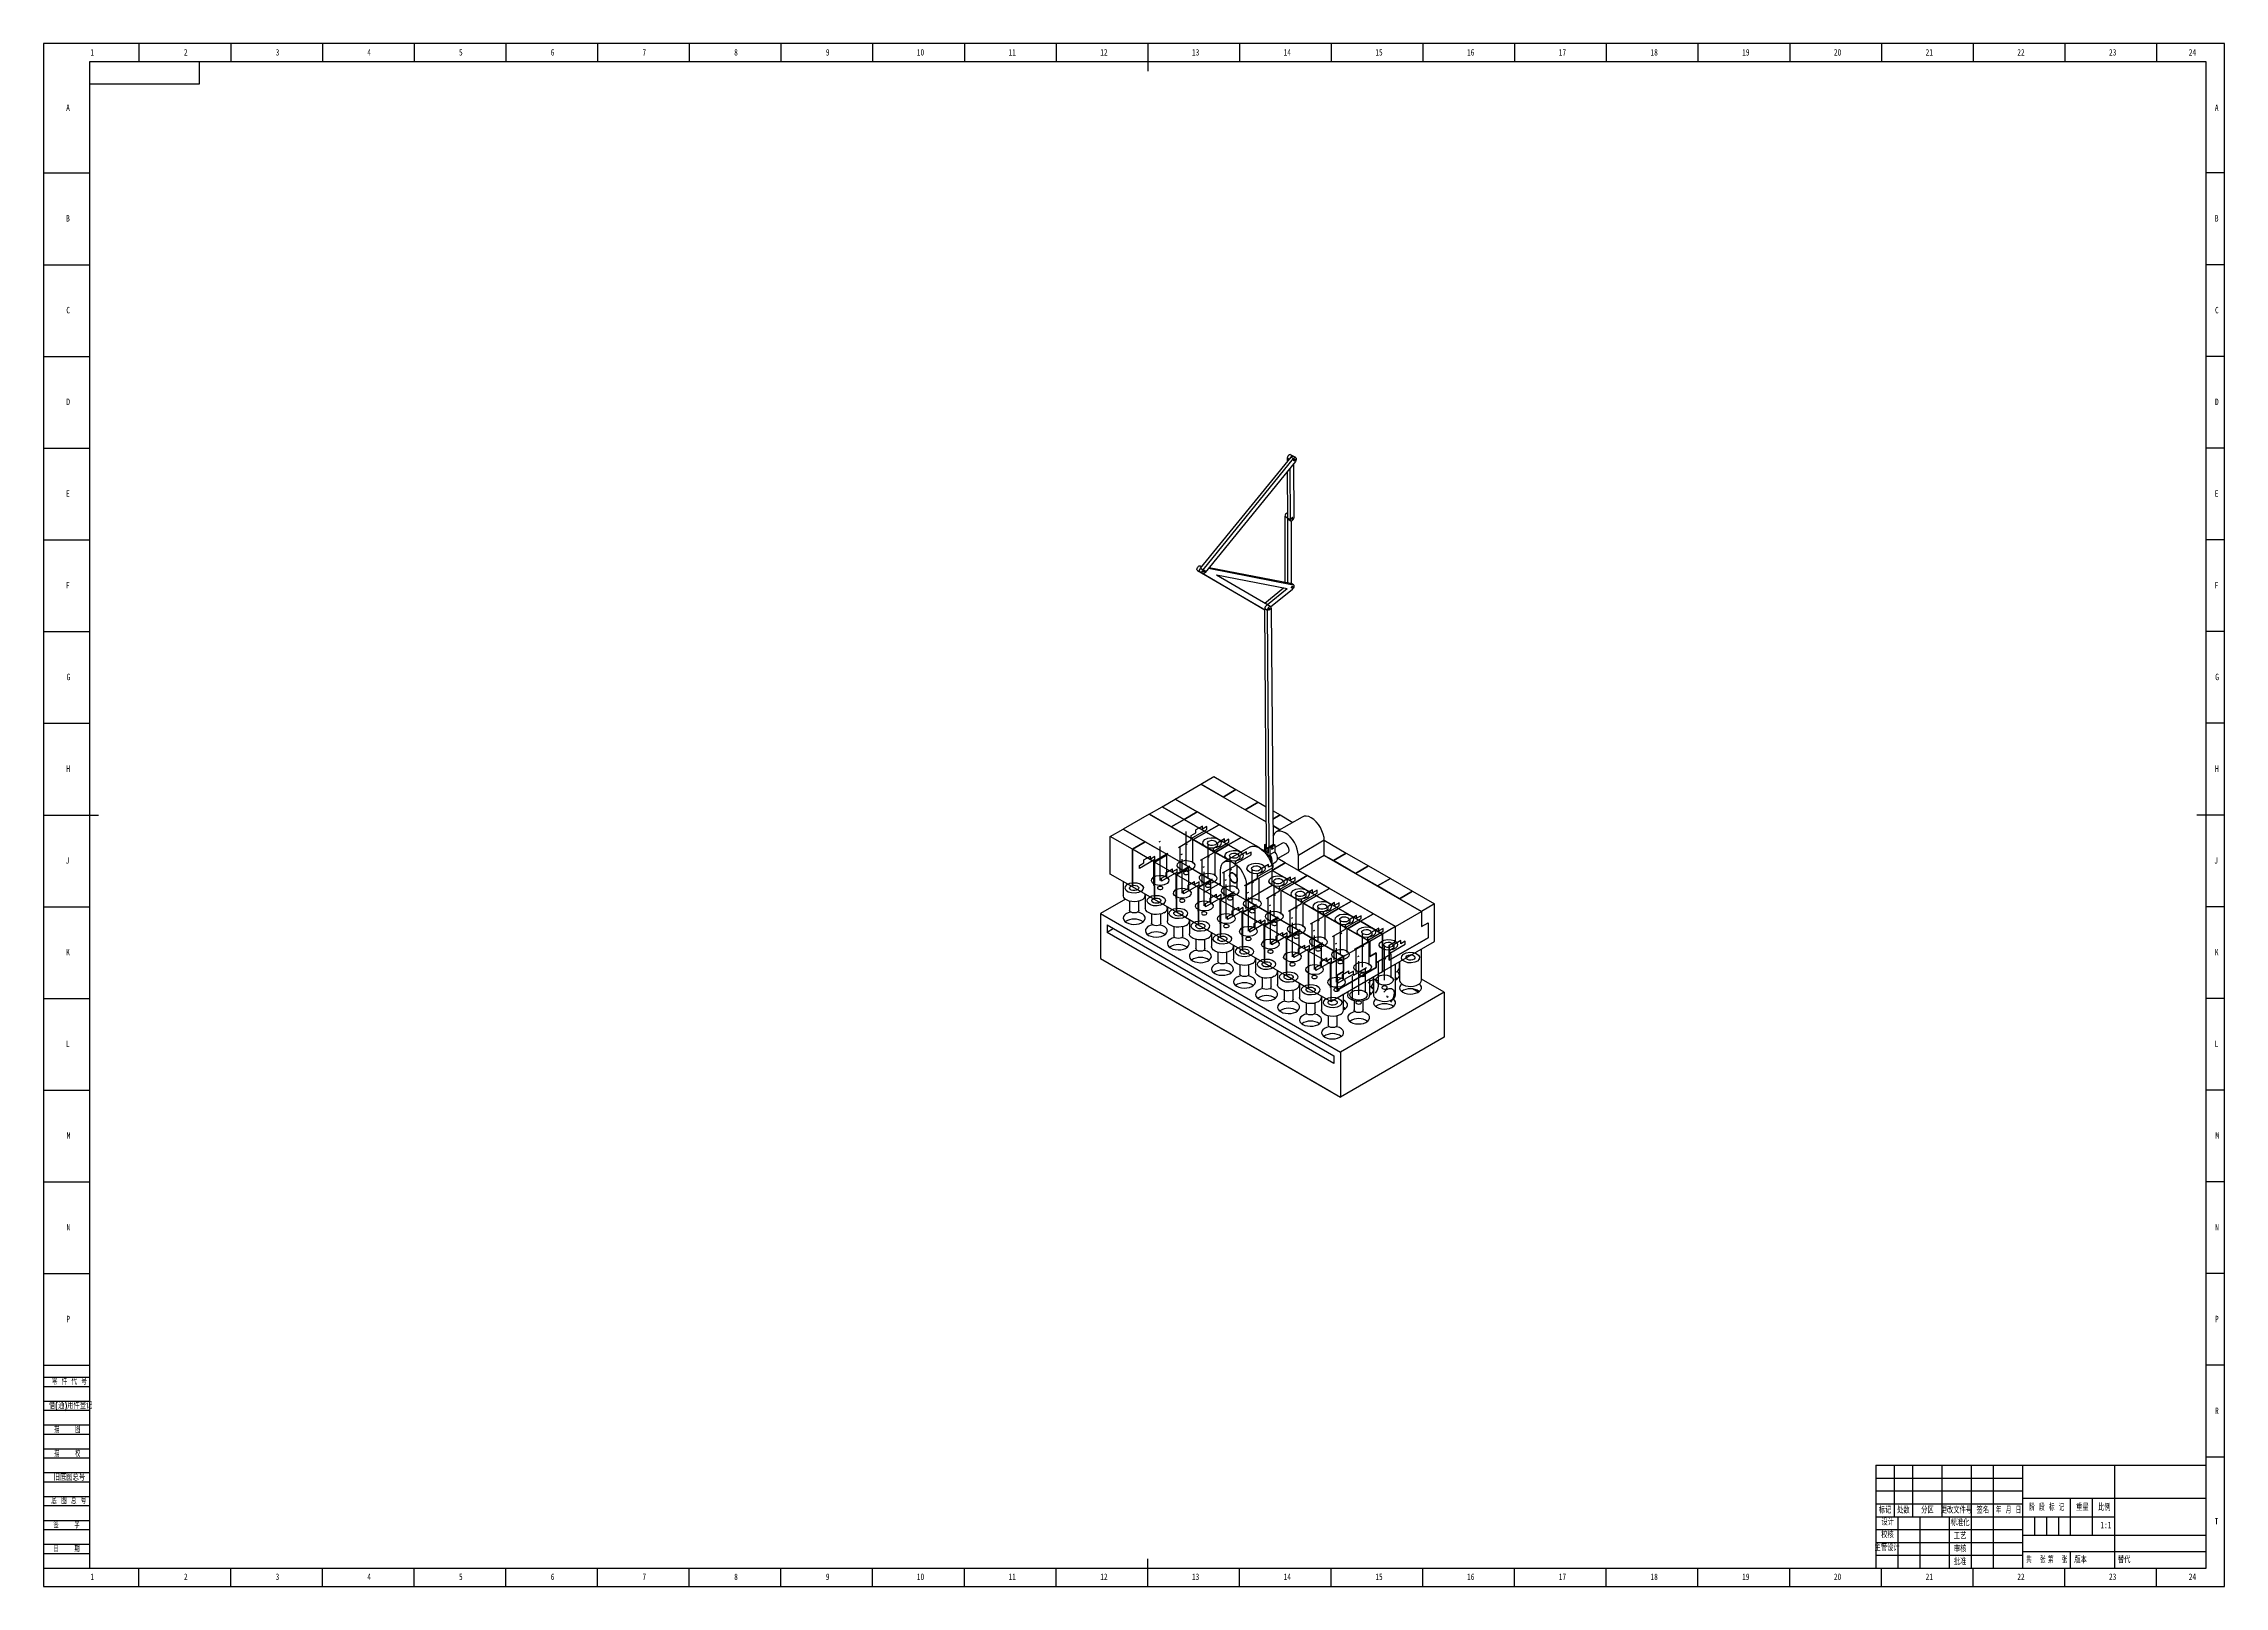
# Model space of a CAD drawing. Header units: millimetres. Extents: x 0 to 1189, y 0 to 841.
import ezdxf

# ---------------------------------------------------------------- set-up
doc = ezdxf.new("R2010")
doc.units = ezdxf.units.MM
doc.linetypes.add('CENTERX2', pattern=[20.32, 12.7, -2.54, 2.54, -2.54])
for name, color, linetype in [('10', 7, 'Continuous'), ('5', 7, 'Continuous'), ('9', 7, 'Continuous'), ('SLD-0', 7, 'Continuous')]:
    doc.layers.add(name, color=color, linetype=linetype)
doc.styles.add('SLDTEXTSTYLE0', font='TXT', dxfattribs={"width": 0.7, "bigfont": 'bigfont'})
doc.styles.add('SLDTEXTSTYLE1', font='TXT', dxfattribs={"width": 0.6, "bigfont": 'bigfont'})
doc.styles.add('SLDTEXTSTYLE2', font='TXT', dxfattribs={"width": 0.614286, "bigfont": 'bigfont'})
doc.styles.add('SLDTEXTSTYLE3', font='TXT', dxfattribs={"width": 0.62, "bigfont": 'bigfont'})
doc.styles.add('SLDTEXTSTYLE4', font='TXT', dxfattribs={"width": 0.566667, "bigfont": 'bigfont'})
doc.styles.add('SLDTEXTSTYLE5', font='TXT', dxfattribs={"width": 0.7})

msp = doc.modelspace()

# ---------------------------------------------------------------- texts
at = {"layer": '10', "char_height": 3.5, "attachment_point": 2}
for s, insert, style in [('1', (26.5, 838), 'SLDTEXTSTYLE5'), ('2', (77.5, 838), 'SLDTEXTSTYLE5'), ('3', (127.5, 838), 'SLDTEXTSTYLE5'), ('4', (177.5, 838), 'SLDTEXTSTYLE5'), ('5', (227.5, 838), 'SLDTEXTSTYLE5'), ('6', (277.5, 838), 'SLDTEXTSTYLE5'), ('7', (327.5, 838), 'SLDTEXTSTYLE5'), ('8', (377.5, 838), 'SLDTEXTSTYLE5'), ('9', (427.5, 838), 'SLDTEXTSTYLE5'), ('10', (478.1, 838), 'SLDTEXTSTYLE5'), ('11', (528.1, 838), 'SLDTEXTSTYLE5'), ('12', (578.1, 838), 'SLDTEXTSTYLE5'), ('13', (628.1, 838), 'SLDTEXTSTYLE5'), ('14', (678.1, 838), 'SLDTEXTSTYLE5'), ('15', (728.1, 838), 'SLDTEXTSTYLE5'), ('16', (778.1, 838), 'SLDTEXTSTYLE5'), ('17', (828.1, 838), 'SLDTEXTSTYLE5'), ('18', (878.1, 838), 'SLDTEXTSTYLE5'), ('19', (928.1, 838), 'SLDTEXTSTYLE5'), ('20', (978.1, 838), 'SLDTEXTSTYLE5'), ('21', (1028.1, 838), 'SLDTEXTSTYLE5'), ('22', (1078.1, 838), 'SLDTEXTSTYLE5'), ('23', (1128.1, 838), 'SLDTEXTSTYLE5'), ('24', (1171.6, 838), 'SLDTEXTSTYLE5'), ('A', (13.3, 807.8), 'SLDTEXTSTYLE5'), ('A', (1184.8, 807.8), 'SLDTEXTSTYLE5'), ('B', (13.3, 747.5), 'SLDTEXTSTYLE5'), ('B', (1184.8, 747.5), 'SLDTEXTSTYLE5'), ('C', (13.4, 697.5), 'SLDTEXTSTYLE5'), ('C', (1184.9, 697.5), 'SLDTEXTSTYLE5'), ('D', (13.4, 647.5), 'SLDTEXTSTYLE5'), ('D', (1184.9, 647.5), 'SLDTEXTSTYLE5'), ('E', (13.3, 597.5), 'SLDTEXTSTYLE5'), ('E', (1184.8, 597.5), 'SLDTEXTSTYLE5'), ('F', (13.2, 547.5), 'SLDTEXTSTYLE5'), ('F', (1184.7, 547.5), 'SLDTEXTSTYLE5'), ('G', (13.5, 497.5), 'SLDTEXTSTYLE5'), ('G', (1185, 497.5), 'SLDTEXTSTYLE5'), ('H', (13.4, 447.5), 'SLDTEXTSTYLE5'), ('H', (1184.9, 447.5), 'SLDTEXTSTYLE5'), ('J', (13, 397.5), 'SLDTEXTSTYLE5'), ('J', (1184.5, 397.5), 'SLDTEXTSTYLE5'), ('K', (13.3, 347.5), 'SLDTEXTSTYLE5'), ('K', (1184.8, 347.5), 'SLDTEXTSTYLE5'), ('L', (13.2, 297.5), 'SLDTEXTSTYLE5'), ('L', (1184.7, 297.5), 'SLDTEXTSTYLE5'), ('M', (13.6, 247.5), 'SLDTEXTSTYLE5'), ('M', (1185.1, 247.5), 'SLDTEXTSTYLE5'), ('N', (13.5, 197.5), 'SLDTEXTSTYLE5'), ('N', (1185, 197.5), 'SLDTEXTSTYLE5'), ('P', (13.4, 147.5), 'SLDTEXTSTYLE5'), ('P', (1184.9, 147.5), 'SLDTEXTSTYLE5'), ('R', (1184.9, 97.5), 'SLDTEXTSTYLE5'), ('T', (1184.7, 37.3), 'SLDTEXTSTYLE5'), ('校核', (1005.3, 29.9), 'SLDTEXTSTYLE0'), ('主管设计', (1005.1, 22.8), 'SLDTEXTSTYLE0'), ('1', (26.5, 7), 'SLDTEXTSTYLE5'), ('2', (77.5, 7), 'SLDTEXTSTYLE5'), ('3', (127.5, 7), 'SLDTEXTSTYLE5'), ('4', (177.5, 7), 'SLDTEXTSTYLE5'), ('5', (227.5, 7), 'SLDTEXTSTYLE5'), ('6', (277.5, 7), 'SLDTEXTSTYLE5'), ('7', (327.5, 7), 'SLDTEXTSTYLE5'), ('8', (377.5, 7), 'SLDTEXTSTYLE5'), ('9', (427.5, 7), 'SLDTEXTSTYLE5'), ('10', (478.1, 7), 'SLDTEXTSTYLE5'), ('11', (528.1, 7), 'SLDTEXTSTYLE5'), ('12', (578.1, 7), 'SLDTEXTSTYLE5'), ('13', (628.1, 7), 'SLDTEXTSTYLE5'), ('14', (678.1, 7), 'SLDTEXTSTYLE5'), ('15', (728.1, 7), 'SLDTEXTSTYLE5'), ('16', (778.1, 7), 'SLDTEXTSTYLE5'), ('17', (828.1, 7), 'SLDTEXTSTYLE5'), ('18', (878.1, 7), 'SLDTEXTSTYLE5'), ('19', (928.1, 7), 'SLDTEXTSTYLE5'), ('20', (978.1, 7), 'SLDTEXTSTYLE5'), ('21', (1028.1, 7), 'SLDTEXTSTYLE5'), ('22', (1078.1, 7), 'SLDTEXTSTYLE5'), ('23', (1128.1, 7), 'SLDTEXTSTYLE5'), ('24', (1171.6, 7), 'SLDTEXTSTYLE5')]:
    msp.add_mtext(s, dxfattribs=dict(at, insert=insert, style=style))
at = {"layer": '10', "color": 7, "insert": (1110.6, 16.2), "char_height": 3.5, "attachment_point": 2, "style": 'SLDTEXTSTYLE0'}
msp.add_mtext('版本', dxfattribs=at)
at = {"layer": '9', "color": 7, "char_height": 3.5}
for s, insert, attachment_point, style in [('零 件 代 号', (4.5, 113.4), 1, 'SLDTEXTSTYLE2'), ('借(通)用件登记', (2.9, 100.3), 1, 'SLDTEXTSTYLE0'), ('描    图', (12.9, 87.2), 2, 'SLDTEXTSTYLE4'), ('描    校', (12.9, 74.1), 2, 'SLDTEXTSTYLE4'), ('旧底图总号', (5.5, 61.2), 1, 'SLDTEXTSTYLE0'), ('底 图 总 号', (4.2, 48.4), 1, 'SLDTEXTSTYLE2'), ('标记', (1004, 43.3), 2, 'SLDTEXTSTYLE0'), ('设计', (1005.4, 36.8), 2, 'SLDTEXTSTYLE0'), ('处数', (1014, 43.3), 2, 'SLDTEXTSTYLE0'), ('分区', (1027.1, 43.3), 2, 'SLDTEXTSTYLE0'), ('更改文件号', (1042.9, 43.3), 2, 'SLDTEXTSTYLE0'), ('标准化', (1044.9, 36.4), 2, 'SLDTEXTSTYLE0'), ('签名', (1057.3, 43.3), 2, 'SLDTEXTSTYLE0'), ('年 月 日', (1071.3, 43.3), 2, 'SLDTEXTSTYLE3'), ('阶 段 标 记', (1092.2, 44.8), 2, 'SLDTEXTSTYLE2'), ('重量', (1111.6, 44.8), 2, 'SLDTEXTSTYLE0'), ('比例', (1123.5, 44.8), 2, 'SLDTEXTSTYLE0'), ('签    字', (12.5, 35.2), 2, 'SLDTEXTSTYLE4'), ('工艺', (1044.9, 29.2), 2, 'SLDTEXTSTYLE0'), ('日    期', (12.5, 22.2), 2, 'SLDTEXTSTYLE4'), ('批准', (1044.9, 15.2), 2, 'SLDTEXTSTYLE0'), ('审核', (1044.9, 22.2), 2, 'SLDTEXTSTYLE0'), ('共  张', (1086.2, 16.2), 2, 'SLDTEXTSTYLE1'), ('第  张', (1098.1, 16.2), 2, 'SLDTEXTSTYLE1')]:
    msp.add_mtext(s, dxfattribs=dict(at, insert=insert, attachment_point=attachment_point, style=style))
at = {"layer": 'SLD-0', "char_height": 3.5}
for s, insert, attachment_point, style in [('1:1', (1124.4, 35.2), 2, 'SLDTEXTSTYLE5'), ('替代', (1130.9, 16.2), 1, 'SLDTEXTSTYLE0')]:
    msp.add_mtext(s, dxfattribs=dict(at, insert=insert, attachment_point=attachment_point, style=style))

# ---------------------------------------------------------------- linework, layer by layer
at = {"color": 7, "linetype": 'Continuous', "lineweight": 25}
for p, q in [((630.8, 555), (680.1, 615.6)), ((632.2, 554.2), (681.5, 614.8)), ((682.5, 613.2), (633.3, 552.7)), ((678.1, 615), (678.1, 613.2)), ((679.1, 614.4), (678.1, 615)), ((678.1, 607.9), (678.2, 582.4)), ((679.5, 609.6), (679.6, 581.6)), ((681.3, 616.1), (679.9, 616.9)), ((680.1, 615.6), (681.5, 614.8)), ((682.7, 615.3), (681.3, 616.1)), ((681.8, 582.9), (681.6, 612.2)), ((678.2, 582.4), (676.8, 583.3)), ((676.8, 583.3), (676.8, 547.5)), ((679.6, 581.6), (678.2, 582.4)), ((678.2, 582.4), (678.2, 547.2)), ((678.5, 581.8), (680, 580.9)), ((680.4, 546.6), (680.4, 580.9)), ((629.1, 553.8), (630.6, 553)), ((629.1, 553.8), (664.7, 533)), ((630.5, 556.4), (631.7, 556.2)), ((630.5, 556.4), (631.5, 555.9)), ((630.6, 553), (632, 552.2)), ((630.6, 553), (665.8, 532.4)), ((630.8, 555), (632.2, 554.2)), ((635.1, 555), (681.3, 546)), ((635.5, 555.5), (679.9, 546.9)), ((678, 543.7), (639.5, 551.2)), ((667.2, 535), (639.5, 551.2)), ((676, 544.1), (665.8, 535.8)), ((678, 543.7), (667.2, 535)), ((669, 534), (680.9, 543.6)), ((679.9, 546.9), (681.3, 546)), ((679.9, 546.9), (680, 546.8)), ((681.5, 546), (680, 546.8)), ((664.7, 533), (665.8, 532.4)), ((667.2, 532), (665.8, 532.9)), ((666.8, 402.8), (665.8, 532.9)), ((668.2, 403.2), (667.2, 532)), ((669, 534), (667.6, 534.8)), ((669.3, 533.3), (670.3, 404.4)), ((631, 437.3), (638.1, 441.4)), ((638.1, 441.4), (650.1, 434.4)), ((609.8, 425), (616.9, 429.1)), ((616.9, 429.1), (631, 437.3)), ((616.9, 429.1), (662.7, 402.7)), ((628.9, 422.2), (616.9, 429.1)), ((631, 437.3), (666.6, 416.7)), ((643.1, 430.3), (631, 437.3)), ((643.1, 430.3), (650.1, 434.4)), ((650.1, 434.4), (643.1, 430.3)), ((655.1, 423.4), (643.1, 430.3)), ((650.1, 434.4), (662.2, 427.5)), ((602.8, 421), (588.6, 412.8)), ((602.8, 421), (609.8, 425)), ((645.8, 396.1), (602.8, 421)), ((602.8, 421), (614.8, 414)), ((621.9, 418.1), (609.8, 425)), ((609.8, 425), (621.9, 418.1)), ((621.9, 418.1), (614.8, 414)), ((614.8, 414), (621.9, 418.1)), ((621.9, 418.1), (628.9, 422.2)), ((628.9, 422.2), (621.9, 418.1)), ((633.9, 411.2), (621.9, 418.1)), ((621.9, 418.1), (633.9, 411.2)), ((640.9, 415.2), (628.9, 422.2)), ((662.2, 427.5), (655.1, 423.4)), ((655.1, 423.4), (662.2, 427.5)), ((666.6, 416.7), (655.1, 423.4)), ((662.2, 427.5), (666.6, 424.9)), ((670.1, 422.9), (674.2, 420.6)), ((670.2, 418.2), (674.2, 420.6)), ((674.2, 420.6), (670.2, 418.2)), ((686.1, 419.4), (672, 411.3)), ((674.2, 420.6), (681.1, 416.5)), ((581.5, 408.7), (588.6, 412.8)), ((581.5, 388.3), (581.5, 408.7)), ((593.6, 401.8), (581.5, 408.7)), ((641.7, 382.2), (588.6, 412.8)), ((588.6, 412.8), (600.6, 405.9)), ((600.6, 405.9), (593.6, 401.8)), ((593.6, 401.8), (600.6, 405.9)), ((600.6, 405.9), (612.7, 398.9)), ((614.8, 414), (626.8, 407.1)), ((626.8, 407.1), (633.9, 411.2)), ((633.9, 411.2), (626.8, 407.1)), ((626.8, 407.1), (638.8, 400.1)), ((640.9, 415.2), (633.9, 411.2)), ((633.9, 411.2), (640.9, 415.2)), ((645.9, 404.2), (633.9, 411.2)), ((633.9, 411.2), (645.9, 404.2)), ((653, 408.3), (640.9, 415.2)), ((645.9, 404.2), (653, 408.3)), ((653, 408.3), (645.9, 404.2)), ((662.7, 402.7), (653, 408.3)), ((665.7, 404.2), (666.7, 404.8)), ((667.8, 403), (670.6, 404.6)), ((670.2, 414.7), (674.1, 412.4)), ((674.1, 412.4), (670.2, 414.7)), ((670.6, 404.6), (671.3, 404.2)), ((675.5, 405.2), (671.3, 402.8)), ((698.2, 406.7), (684.1, 398.5)), ((698.2, 398.5), (698.2, 406.7)), ((698.2, 406.7), (710.2, 399.7)), ((593.6, 401.8), (593.6, 381.4)), ((605.6, 394.8), (593.6, 401.8)), ((593.6, 381.4), (593.6, 401.8)), ((605.6, 394.8), (612.7, 398.9)), ((612.7, 398.9), (605.6, 394.8)), ((605.6, 374.4), (605.6, 394.8)), ((617.6, 387.9), (605.6, 394.8)), ((605.6, 394.8), (605.6, 374.4)), ((612.7, 398.9), (624.7, 392)), ((638.8, 400.1), (645.9, 404.2)), ((645.9, 404.2), (638.8, 400.1)), ((638.8, 400.1), (645.8, 396.1)), ((657.9, 403.1), (643.7, 394.9)), ((652.9, 400.2), (645.9, 404.2)), ((645.9, 404.2), (652.9, 400.2)), ((663, 402.5), (665.7, 401)), ((665, 401.4), (663, 402.5)), ((665, 401.4), (664.7, 401.2)), ((664.7, 401.2), (665, 401.4)), ((665.7, 401), (665, 401.4)), ((665.7, 400.7), (665.4, 400.5)), ((665.7, 400.5), (665.5, 400.5)), ((665.7, 404.2), (665.7, 400.5)), ((666.4, 403.8), (665.7, 404.2)), ((666.4, 403.8), (666.7, 404)), ((666.4, 403.8), (666.4, 400.4)), ((666.4, 400.4), (667.8, 401.3)), ((667.8, 402.2), (666.8, 402.8)), ((667.1, 402.1), (667.8, 401.7)), ((667.8, 399.6), (667.8, 403)), ((667.8, 403), (668.5, 402.6)), ((668.5, 402.6), (671.3, 404.2)), ((668.5, 402.6), (668.5, 398.9)), ((668.5, 398.9), (671.3, 400.5)), ((669.4, 393.6), (671.9, 395)), ((669.9, 390.3), (677, 394.4)), ((677, 394.4), (669.9, 390.3)), ((671.3, 404.2), (671.3, 400.5)), ((672.8, 396.7), (678.5, 400)), ((677, 394.4), (672.9, 396.8)), ((689, 387.5), (677, 394.4)), ((684.1, 390.3), (684.1, 398.5)), ((698.2, 398.5), (684.1, 390.3)), ((698.2, 398.5), (751.3, 367.9)), ((703.2, 395.7), (698.2, 398.5)), ((710.2, 399.7), (703.2, 395.7)), ((703.2, 395.7), (710.2, 399.7)), ((715.2, 388.7), (703.2, 395.7)), ((710.2, 399.7), (722.3, 392.8)), ((715.2, 388.7), (722.3, 392.8)), ((722.3, 392.8), (715.2, 388.7)), ((722.3, 392.8), (734.3, 385.9)), ((593.6, 381.4), (581.5, 388.3)), ((588.6, 384.2), (588.6, 376.7)), ((605.6, 374.4), (593.6, 381.4)), ((617.6, 387.9), (624.7, 392)), ((624.7, 392), (617.6, 387.9)), ((629.6, 381), (617.6, 387.9)), ((617.6, 367.5), (617.6, 387.9)), ((617.6, 387.9), (617.6, 367.5)), ((624.7, 392), (636.7, 385)), ((629.6, 381), (636.7, 385)), ((636.7, 385), (629.6, 381)), ((641.7, 374), (629.6, 381)), ((629.6, 360.5), (629.6, 381)), ((629.6, 381), (629.6, 360.5)), ((636.7, 385), (648.7, 378.1)), ((641.7, 382.2), (641.7, 390.3)), ((655.8, 382.2), (669.9, 390.3)), ((655.8, 374), (655.8, 382.2)), ((655.8, 374), (669.9, 382.2)), ((669.9, 382.2), (669.9, 390.3)), ((682, 383.4), (669.9, 390.3)), ((669.9, 390.3), (682, 383.4)), ((723, 351.6), (669.9, 382.2)), ((669.9, 382.2), (674.9, 379.3)), ((674.9, 379.3), (682, 383.4)), ((682, 383.4), (674.9, 379.3)), ((689, 387.5), (682, 383.4)), ((682, 383.4), (689, 387.5)), ((694, 376.5), (682, 383.4)), ((682, 383.4), (694, 376.5)), ((684.1, 390.3), (737.1, 359.7)), ((701, 380.5), (689, 387.5)), ((694, 376.5), (701, 380.5)), ((701, 380.5), (694, 376.5)), ((713.1, 373.6), (701, 380.5)), ((727.2, 381.8), (715.2, 388.7)), ((734.3, 385.9), (727.2, 381.8)), ((727.2, 381.8), (734.3, 385.9)), ((739.2, 374.8), (727.2, 381.8)), ((734.3, 385.9), (746.3, 378.9)), ((589.8, 374.6), (576.2, 366.8)), ((592.1, 373.5), (592.1, 368.5)), ((597.1, 368.5), (597.1, 373.5)), ((600.6, 376.7), (600.6, 377.3)), ((600.6, 377.3), (600.6, 369.7)), ((617.6, 367.5), (605.6, 374.4)), ((612.6, 369.7), (612.6, 370.3)), ((612.7, 370.3), (612.7, 362.8)), ((648.7, 378.1), (641.7, 374)), ((641.7, 374), (648.7, 378.1)), ((641.7, 374), (641.7, 353.6)), ((641.7, 353.6), (641.7, 374)), ((653.7, 367.1), (641.7, 374)), ((648.7, 378.1), (660.7, 371.2)), ((653.7, 367.1), (660.7, 371.2)), ((660.7, 371.2), (653.7, 367.1)), ((708.8, 343.4), (655.8, 374)), ((660.7, 371.2), (672.8, 364.2)), ((674.9, 379.3), (686.9, 372.4)), ((694, 376.5), (686.9, 372.4)), ((686.9, 372.4), (694, 376.5)), ((686.9, 372.4), (698.9, 365.4)), ((706, 369.5), (694, 376.5)), ((694, 376.5), (706, 369.5)), ((698.9, 365.4), (706, 369.5)), ((706, 369.5), (698.9, 365.4)), ((713.1, 373.6), (706, 369.5)), ((706, 369.5), (713.1, 373.6)), ((718, 362.6), (706, 369.5)), ((706, 369.5), (718, 362.6)), ((725.1, 366.7), (713.1, 373.6)), ((746.3, 378.9), (739.2, 374.8)), ((739.2, 374.8), (746.3, 378.9)), ((751.3, 367.9), (739.2, 374.8)), ((746.3, 378.9), (758.3, 372)), ((758.3, 372), (751.3, 367.9)), ((758.3, 351.6), (758.3, 372)), ((576.2, 366.8), (576.2, 342.3)), ((576.2, 366.8), (707.1, 291.2)), ((579.8, 360.6), (703.5, 289.2)), ((579.8, 360.6), (579.8, 356.5)), ((583.3, 358.6), (579.8, 356.5)), ((590.5, 362.7), (590.3, 362.6)), ((604.1, 366.6), (604.1, 361.6)), ((609.1, 361.6), (609.1, 366.6)), ((616.2, 359.6), (616.2, 354.6)), ((629.6, 360.5), (617.6, 367.5)), ((621.2, 354.6), (621.2, 359.6)), ((624.7, 363.4), (624.7, 355.8)), ((624.7, 362.8), (624.7, 363.4)), ((641.7, 353.6), (629.6, 360.5)), ((665.7, 360.1), (653.7, 367.1)), ((653.7, 346.7), (653.7, 367.1)), ((653.7, 367.1), (653.7, 346.7)), ((672.8, 364.2), (665.7, 360.1)), ((665.7, 360.1), (672.8, 364.2)), ((665.7, 360.1), (665.7, 339.7)), ((677.7, 353.2), (665.7, 360.1)), ((665.7, 339.7), (665.7, 360.1)), ((672.8, 364.2), (684.8, 357.3)), ((677.7, 353.2), (684.8, 357.3)), ((684.8, 357.3), (677.7, 353.2)), ((684.8, 357.3), (696.8, 350.3)), ((698.9, 365.4), (710.9, 358.5)), ((718, 362.6), (710.9, 358.5)), ((710.9, 358.5), (718, 362.6)), ((710.9, 358.5), (723, 351.6)), ((725.1, 366.7), (718, 362.6)), ((718, 362.6), (725.1, 366.7)), ((730, 355.6), (718, 362.6)), ((718, 362.6), (730, 355.6)), ((737.1, 359.7), (725.1, 366.7)), ((737.1, 359.7), (730, 355.6)), ((737.1, 359.7), (751.3, 367.9)), ((737.1, 351.6), (737.1, 359.7)), ((737.1, 351.6), (737.1, 359.7)), ((751.3, 367.9), (751.3, 359.7)), ((751.3, 367.9), (751.3, 359.7)), ((751.3, 359.7), (754.8, 361.8)), ((751.3, 359.7), (754.8, 361.8)), ((754.8, 361.8), (754.8, 353.6)), ((754.8, 361.8), (754.8, 353.6)), ((703.5, 285.1), (579.8, 356.5)), ((628.2, 352.7), (628.2, 347.7)), ((633.2, 347.7), (633.2, 352.7)), ((636.7, 356.5), (636.7, 348.9)), ((636.7, 355.8), (636.7, 356.5)), ((640.2, 345.8), (640.2, 340.7)), ((653.7, 346.7), (641.7, 353.6)), ((645.2, 340.7), (645.2, 345.8)), ((648.7, 348.9), (648.7, 349.5)), ((648.7, 349.5), (648.7, 342)), ((665.7, 339.7), (653.7, 346.7)), ((677.7, 332.8), (677.7, 353.2)), ((689.7, 346.3), (677.7, 353.2)), ((677.7, 353.2), (677.7, 332.8)), ((696.8, 350.3), (689.7, 346.3)), ((689.7, 346.3), (696.8, 350.3)), ((689.7, 346.3), (689.7, 325.8)), ((701.8, 339.3), (689.7, 346.3)), ((689.7, 325.8), (689.7, 346.3)), ((696.8, 350.3), (708.8, 343.4)), ((723, 351.6), (708.8, 343.4)), ((730, 355.6), (723, 351.6)), ((723, 343.4), (723, 351.6)), ((723, 351.6), (723, 343.4)), ((726.5, 345.4), (723, 343.4)), ((723, 343.4), (726.5, 345.4)), ((726.5, 337.3), (726.5, 345.4)), ((726.5, 345.4), (726.5, 337.3)), ((730, 335.2), (730, 355.6)), ((730, 355.6), (730, 335.2)), ((730, 335.2), (758.3, 351.6)), ((733.6, 341.4), (754.8, 353.6)), ((754.8, 353.6), (733.6, 341.4)), ((733.6, 349.5), (737.1, 351.6)), ((733.6, 349.5), (737.1, 351.6)), ((733.6, 349.5), (733.6, 341.4)), ((733.6, 341.4), (733.6, 349.5)), ((751.2, 330.5), (751.2, 347.5)), ((576.2, 342.3), (707.1, 266.7)), ((652.2, 338.8), (652.2, 333.8)), ((657.2, 333.8), (657.2, 338.8)), ((660.7, 342), (660.7, 342.6)), ((660.8, 342.6), (660.8, 335)), ((677.7, 332.8), (665.7, 339.7)), ((672.8, 335), (672.8, 335.6)), ((672.8, 335.6), (672.8, 328.1)), ((708.8, 343.4), (701.8, 339.3)), ((701.8, 339.3), (701.8, 318.9)), ((701.8, 318.9), (730, 335.2)), ((705.3, 325), (726.5, 337.3)), ((726.5, 337.3), (705.3, 325)), ((708.8, 335.2), (705.3, 333.2)), ((705.3, 333.2), (708.8, 335.2)), ((705.3, 333.2), (705.3, 325)), ((705.3, 325), (705.3, 333.2)), ((708.8, 343.4), (708.8, 335.2)), ((708.8, 335.2), (708.8, 343.4)), ((737.1, 322.4), (737.1, 339.3)), ((739.2, 337.5), (739.2, 340.5)), ((739.2, 340.5), (739.2, 330.5)), ((739.2, 338), (739.2, 338)), ((664.3, 331.9), (664.3, 326.9)), ((669.3, 326.9), (669.3, 331.9)), ((676.3, 324.9), (676.3, 319.9)), ((689.7, 325.8), (677.7, 332.8)), ((681.3, 319.9), (681.3, 324.9)), ((684.8, 328.7), (684.8, 321.1)), ((684.8, 328.1), (684.8, 328.7)), ((701.8, 318.9), (689.7, 325.8)), ((696.8, 321.1), (696.8, 321.8)), ((696.8, 321.8), (696.8, 314.2)), ((763.6, 323.9), (707.1, 291.2)), ((708.8, 314.2), (708.8, 323)), ((711, 324.2), (711, 322.4)), ((723, 322.4), (723, 331.1)), ((725.1, 329.3), (725.1, 332.4)), ((725.1, 332.4), (725.1, 322.4)), ((737.5, 330.8), (737.1, 331)), ((749.5, 323.9), (746.4, 325.7)), ((763.6, 323.9), (751.2, 331)), ((763.6, 323.9), (763.6, 299.4)), ((688.3, 318), (688.3, 313)), ((693.3, 313), (693.3, 318)), ((700.3, 311.1), (700.3, 306)), ((705.3, 306), (705.3, 311.1)), ((714.5, 319.2), (714.5, 314.2)), ((719.5, 314.2), (719.5, 319.2)), ((763.6, 299.4), (707.1, 266.7)), ((703.5, 289.2), (703.5, 285.1)), ((707.1, 291.2), (707.1, 266.7))]:
    msp.add_line(p, q, dxfattribs=at)
at = {"color": 7, "linetype": 'Continuous'}
for p, q in [((608.8, 406.1), (608.1, 405.6)), ((618.7, 402.8), (625.7, 406.9)), ((622.9, 393), (622.9, 411.5)), ((622.9, 404.4), (623.6, 404.8)), ((625.7, 407.7), (634.2, 412.6)), ((625.7, 409.3), (628.2, 410.8)), ((625.7, 407.7), (625.7, 409.3)), ((625.7, 406.9), (625.7, 407.7)), ((626.4, 407.3), (626.4, 394.2)), ((631.8, 414.4), (628.2, 412.4)), ((628.2, 410.8), (628.2, 412.4)), ((631.8, 412.8), (631.8, 414.4)), ((634.2, 414.2), (631.8, 412.8)), ((634.2, 412.6), (634.2, 414.2)), ((634.9, 386.1), (634.9, 404.6)), ((637.8, 400.8), (646.2, 405.6)), ((643.8, 407.5), (640.2, 405.4)), ((640.2, 403.8), (640.2, 405.4)), ((643.8, 405.9), (643.8, 407.5)), ((646.2, 407.3), (643.8, 405.9)), ((646.2, 405.6), (646.2, 407.3)), ((605.9, 396.3), (597.5, 391.4)), ((597.5, 393), (599.9, 394.4)), ((597.5, 391.4), (597.5, 393)), ((599.9, 396.1), (603.5, 398.1)), ((599.9, 394.4), (599.9, 396.1)), ((603.5, 396.5), (603.5, 398.1)), ((605.9, 397.9), (603.5, 396.5)), ((605.2, 395), (605.2, 382)), ((613, 399.5), (605.9, 395.4)), ((605.9, 396.3), (605.9, 397.9)), ((605.9, 395.4), (605.9, 396.3)), ((608.8, 384.8), (608.8, 403.4)), ((612.3, 399.1), (612.3, 386.1)), ((625, 392.6), (618, 388.5)), ((619.4, 403.2), (619.4, 390.1)), ((620.8, 399.1), (620.1, 398.7)), ((620.8, 377.9), (620.8, 396.4)), ((630.7, 395.9), (637.8, 399.9)), ((631.4, 396.3), (631.4, 383.2)), ((634.9, 397.5), (635.6, 397.9)), ((637.8, 402.4), (640.2, 403.8)), ((637.8, 400.8), (637.8, 402.4)), ((637.8, 399.9), (637.8, 400.8)), ((638.5, 400.3), (638.5, 387.3)), ((642.7, 388.9), (649.8, 393)), ((647, 379.1), (647, 397.7)), ((649.8, 393.8), (658.3, 398.7)), ((649.8, 395.4), (652.3, 396.9)), ((649.8, 393.8), (649.8, 395.4)), ((649.8, 393), (649.8, 393.8)), ((650.5, 393.4), (650.5, 380.3)), ((655.8, 400.5), (652.3, 398.5)), ((652.3, 396.9), (652.3, 398.5)), ((655.8, 398.9), (655.8, 400.5)), ((658.3, 400.3), (655.8, 398.9)), ((658.3, 398.7), (658.3, 400.3)), ((667.8, 393.6), (664.3, 391.6)), ((667.8, 392), (667.8, 393.6)), ((670.3, 393.4), (667.8, 392)), ((670.3, 391.8), (670.3, 393.4)), ((618, 389.3), (609.5, 384.4)), ((609.5, 386.1), (612, 387.5)), ((609.5, 384.4), (609.5, 386.1)), ((612, 389.1), (615.5, 391.2)), ((612, 387.5), (612, 389.1)), ((612.1, 387.2), (612.3, 386.9)), ((612.1, 386.8), (612.1, 387.2)), ((612.1, 387.2), (612.1, 386.8)), ((612.3, 386.9), (612.1, 387.2)), ((612.3, 386.9), (612.1, 386.8)), ((612.1, 386.8), (612.3, 386.9)), ((615.5, 389.5), (615.5, 391.2)), ((618, 391), (615.5, 389.5)), ((617.3, 388.1), (617.3, 375)), ((618, 389.3), (618, 391)), ((618, 388.5), (618, 389.3)), ((619.5, 391.4), (619.4, 391)), ((619.4, 391), (619.5, 391.4)), ((619.4, 391), (619.5, 391)), ((619.5, 391), (619.4, 391)), ((619.5, 391), (619.5, 391.4)), ((619.5, 391.4), (619.5, 391)), ((630, 382.4), (621.5, 377.5)), ((621.5, 379.1), (624, 380.5)), ((624, 382.2), (627.5, 384.2)), ((624, 380.5), (624, 382.2)), ((624.3, 392.2), (624.3, 379.1)), ((627.5, 382.6), (627.5, 384.2)), ((630, 384), (627.5, 382.6)), ((629.3, 381.2), (629.3, 368.1)), ((637.1, 385.6), (630, 381.6)), ((630, 382.4), (630, 384)), ((630, 381.6), (630, 382.4)), ((631.6, 384.5), (631.4, 384)), ((631.4, 384), (631.6, 384.5)), ((631.4, 384), (631.6, 384.1)), ((631.6, 384.1), (631.4, 384)), ((631.6, 384.1), (631.6, 384.5)), ((631.6, 384.5), (631.6, 384.1)), ((632.8, 392.2), (632.1, 391.8)), ((632.8, 370.9), (632.8, 389.5)), ((641.3, 383.1), (632.8, 378.2)), ((636.3, 385.2), (636.3, 372.2)), ((643.4, 389.3), (643.4, 376.3)), ((644.8, 385.2), (644.1, 384.8)), ((644.8, 364), (644.8, 382.6)), ((647, 390.5), (647.7, 391)), ((654.7, 382), (661.8, 386.1)), ((655.4, 382.4), (655.4, 369.3)), ((659, 372.2), (659, 390.7)), ((659, 383.6), (659.7, 384)), ((661.8, 386.9), (670.3, 391.8)), ((661.8, 388.5), (664.3, 389.9)), ((661.8, 386.9), (661.8, 388.5)), ((661.8, 386.1), (661.8, 386.9)), ((662.5, 386.5), (662.5, 373.4)), ((664.3, 389.9), (664.3, 391.6)), ((671, 365.2), (671, 383.8)), ((673.8, 379.9), (682.3, 384.8)), ((673.8, 381.6), (676.3, 383)), ((673.8, 379.9), (673.8, 381.6)), ((679.8, 386.7), (676.3, 384.6)), ((676.3, 383), (676.3, 384.6)), ((679.8, 385), (679.8, 386.7)), ((682.3, 386.5), (679.8, 385)), ((682.3, 384.8), (682.3, 386.5)), ((621.5, 377.5), (621.5, 379.1)), ((624.2, 380.2), (624.3, 379.9)), ((624.2, 379.8), (624.2, 380.2)), ((624.2, 380.2), (624.2, 379.8)), ((624.3, 379.9), (624.2, 380.2)), ((624.3, 379.9), (624.2, 379.8)), ((624.2, 379.8), (624.3, 379.9)), ((642, 375.4), (633.5, 370.5)), ((633.5, 372.2), (636, 373.6)), ((633.5, 370.5), (633.5, 372.2)), ((636, 375.2), (639.5, 377.3)), ((636, 373.6), (636, 375.2)), ((636.2, 373.3), (636.3, 373)), ((636.2, 372.9), (636.2, 373.3)), ((636.2, 373.3), (636.2, 372.9)), ((636.3, 373), (636.2, 373.3)), ((636.3, 373), (636.2, 372.9)), ((636.2, 372.9), (636.3, 373)), ((639.5, 375.6), (639.5, 377.3)), ((642, 377.1), (639.5, 375.6)), ((641.3, 374.2), (641.3, 361.2)), ((649.1, 378.7), (642, 374.6)), ((642, 375.4), (642, 377.1)), ((642, 374.6), (642, 375.4)), ((643.6, 377.6), (643.4, 377.1)), ((643.4, 377.1), (643.6, 377.6)), ((643.4, 377.1), (643.6, 377.2)), ((643.6, 377.2), (643.4, 377.1)), ((643.6, 377.2), (643.6, 377.6)), ((643.6, 377.6), (643.6, 377.2)), ((648, 368.3), (651.6, 370.3)), ((648.4, 378.3), (648.4, 365.2)), ((651.6, 368.7), (651.6, 370.3)), ((654, 370.1), (651.6, 368.7)), ((661.1, 371.8), (654, 367.7)), ((654, 368.5), (654, 370.1)), ((655.6, 370.6), (655.5, 370.1)), ((655.5, 370.1), (655.6, 370.6)), ((655.5, 370.1), (655.6, 370.2)), ((655.6, 370.2), (655.5, 370.1)), ((655.6, 370.2), (655.6, 370.6)), ((655.6, 370.6), (655.6, 370.2)), ((656.9, 378.3), (656.1, 377.9)), ((656.9, 357.1), (656.9, 375.6)), ((660.4, 371.4), (660.4, 358.3)), ((666.8, 375), (673.8, 379.1)), ((667.5, 375.4), (667.5, 362.4)), ((668.9, 371.4), (668.2, 371)), ((668.9, 350.1), (668.9, 368.7)), ((671, 376.7), (671.7, 377.1)), ((673.8, 379.1), (673.8, 379.9)), ((674.5, 379.5), (674.5, 366.5)), ((678.8, 368.1), (685.8, 372.2)), ((683, 358.3), (683, 376.8)), ((683, 369.7), (683.7, 370.1)), ((685.8, 373), (694.3, 377.9)), ((685.8, 374.6), (688.3, 376.1)), ((685.8, 373), (685.8, 374.6)), ((685.8, 372.2), (685.8, 373)), ((686.6, 372.6), (686.6, 359.5)), ((691.9, 379.7), (688.3, 377.7)), ((688.3, 376.1), (688.3, 377.7)), ((691.9, 378.1), (691.9, 379.7)), ((694.3, 379.5), (691.9, 378.1)), ((694.3, 377.9), (694.3, 379.5)), ((695, 351.4), (695, 369.9)), ((697.9, 366.1), (706.4, 371)), ((697.9, 367.7), (700.3, 369.1)), ((703.9, 372.8), (700.3, 370.7)), ((700.3, 369.1), (700.3, 370.7)), ((703.9, 371.2), (703.9, 372.8)), ((706.4, 372.6), (703.9, 371.2)), ((706.4, 371), (706.4, 372.6)), ((654, 368.5), (645.5, 363.6)), ((645.5, 365.2), (648, 366.7)), ((645.5, 363.6), (645.5, 365.2)), ((648, 366.7), (648, 368.3)), ((648.2, 366.4), (648.4, 366)), ((648.2, 366), (648.2, 366.4)), ((648.2, 366.4), (648.2, 366)), ((648.4, 366), (648.2, 366.4)), ((648.4, 366), (648.2, 366)), ((648.2, 366), (648.4, 366)), ((653.3, 367.3), (653.3, 354.2)), ((654, 367.7), (654, 368.5)), ((666, 361.6), (657.6, 356.7)), ((657.6, 358.3), (660, 359.7)), ((657.6, 356.7), (657.6, 358.3)), ((660, 361.4), (663.6, 363.4)), ((660, 359.7), (660, 361.4)), ((660.2, 359.4), (660.4, 359.1)), ((660.2, 359), (660.2, 359.4)), ((660.2, 359.4), (660.2, 359)), ((660.4, 359.1), (660.2, 359.4)), ((660.4, 359.1), (660.2, 359)), ((660.2, 359), (660.4, 359.1)), ((663.6, 361.8), (663.6, 363.4)), ((666, 363.2), (663.6, 361.8)), ((665.3, 360.3), (665.3, 347.3)), ((673.1, 364.8), (666, 360.7)), ((666, 361.6), (666, 363.2)), ((666, 360.7), (666, 361.6)), ((667.6, 363.7), (667.5, 363.2)), ((667.5, 363.2), (667.6, 363.7)), ((667.5, 363.2), (667.6, 363.3)), ((667.6, 363.3), (667.5, 363.2)), ((667.6, 363.3), (667.6, 363.7)), ((667.6, 363.7), (667.6, 363.3)), ((672.4, 364.4), (672.4, 351.4)), ((685.1, 357.9), (678.1, 353.8)), ((679.5, 368.5), (679.5, 355.4)), ((679.6, 356.8), (679.5, 356.3)), ((679.5, 356.3), (679.6, 356.8)), ((679.6, 356.3), (679.6, 356.8)), ((679.6, 356.8), (679.6, 356.3)), ((680.9, 364.4), (680.2, 364)), ((680.9, 343.2), (680.9, 361.7)), ((684.4, 357.5), (684.4, 344.4)), ((690.8, 361.2), (697.9, 365.2)), ((691.5, 361.6), (691.5, 348.5)), ((692.9, 357.5), (692.2, 357.1)), ((695, 362.8), (695.7, 363.2)), ((697.9, 366.1), (697.9, 367.7)), ((697.9, 365.2), (697.9, 366.1)), ((698.6, 365.6), (698.6, 352.6)), ((702.8, 354.2), (709.9, 358.3)), ((707.1, 344.4), (707.1, 363)), ((709.9, 359.1), (718.4, 364)), ((709.9, 360.7), (712.4, 362.2)), ((709.9, 359.1), (709.9, 360.7)), ((709.9, 358.3), (709.9, 359.1)), ((710.6, 358.7), (710.6, 345.6)), ((715.9, 365.8), (712.4, 363.8)), ((712.4, 362.2), (712.4, 363.8)), ((715.9, 364.2), (715.9, 365.8)), ((718.4, 365.6), (715.9, 364.2)), ((718.4, 364), (718.4, 365.6)), ((721.9, 352.2), (730.4, 357.1)), ((727.9, 358.9), (724.4, 356.9)), ((724.4, 355.2), (724.4, 356.9)), ((727.9, 357.3), (727.9, 358.9)), ((730.4, 358.7), (727.9, 357.3)), ((730.4, 357.1), (730.4, 358.7)), ((678.1, 354.6), (669.6, 349.7)), ((669.6, 351.4), (672.1, 352.8)), ((669.6, 349.7), (669.6, 351.4)), ((672.1, 354.4), (675.6, 356.5)), ((672.1, 352.8), (672.1, 354.4)), ((672.3, 352.5), (672.4, 352.2)), ((672.3, 352.1), (672.3, 352.5)), ((672.3, 352.5), (672.3, 352.1)), ((672.4, 352.2), (672.3, 352.5)), ((672.4, 352.2), (672.3, 352.1)), ((672.3, 352.1), (672.4, 352.2)), ((675.6, 354.8), (675.6, 356.5)), ((678.1, 356.3), (675.6, 354.8)), ((677.4, 353.4), (677.4, 340.3)), ((678.1, 354.6), (678.1, 356.3)), ((678.1, 353.8), (678.1, 354.6)), ((679.5, 356.3), (679.6, 356.3)), ((679.6, 356.3), (679.5, 356.3)), ((690.1, 347.7), (681.6, 342.8)), ((681.6, 344.4), (684.1, 345.8)), ((684.1, 347.5), (687.6, 349.5)), ((684.1, 345.8), (684.1, 347.5)), ((684.3, 345.6), (684.4, 345.2)), ((684.3, 345.1), (684.3, 345.6)), ((684.3, 345.6), (684.3, 345.1)), ((684.4, 345.2), (684.3, 345.6)), ((684.4, 345.2), (684.3, 345.1)), ((684.3, 345.1), (684.4, 345.2)), ((687.6, 347.9), (687.6, 349.5)), ((690.1, 349.3), (687.6, 347.9)), ((689.4, 346.5), (689.4, 333.4)), ((697.2, 350.9), (690.1, 346.9)), ((690.1, 347.7), (690.1, 349.3)), ((690.1, 346.9), (690.1, 347.7)), ((691.7, 349.8), (691.5, 349.3)), ((691.5, 349.3), (691.7, 349.8)), ((691.5, 349.3), (691.7, 349.4)), ((691.7, 349.4), (691.5, 349.3)), ((691.7, 349.4), (691.7, 349.8)), ((691.7, 349.8), (691.7, 349.4)), ((692.9, 336.3), (692.9, 354.8)), ((696.5, 350.5), (696.5, 337.5)), ((703.5, 354.6), (703.5, 341.6)), ((704.9, 350.5), (704.2, 350.1)), ((704.9, 329.3), (704.9, 347.9)), ((707.1, 355.8), (707.8, 356.3)), ((714.8, 347.3), (721.9, 351.4)), ((715.5, 347.7), (715.5, 334.6)), ((719.1, 337.5), (719.1, 356)), ((719.1, 348.9), (719.8, 349.3)), ((721.9, 353.8), (724.4, 355.2)), ((721.9, 352.2), (721.9, 353.8)), ((721.9, 351.4), (721.9, 352.2)), ((722.6, 351.8), (722.6, 338.7)), ((731.1, 330.5), (731.1, 349.1)), ((733.9, 345.2), (742.4, 350.1)), ((733.9, 346.9), (736.4, 348.3)), ((733.9, 345.2), (733.9, 346.9)), ((733.9, 344.4), (733.9, 345.2)), ((734.6, 344.8), (734.6, 331.8)), ((739.9, 352), (736.4, 349.9)), ((736.4, 348.3), (736.4, 349.9)), ((739.9, 350.3), (739.9, 352)), ((742.4, 351.8), (739.9, 350.3)), ((742.4, 350.1), (742.4, 351.8)), ((576.2, 342.3), (701.8, 269.8)), ((681.6, 342.8), (681.6, 344.4)), ((702.1, 340.7), (693.6, 335.8)), ((693.6, 337.5), (696.1, 338.9)), ((693.6, 335.8), (693.6, 337.5)), ((696.1, 340.5), (699.6, 342.6)), ((696.1, 338.9), (696.1, 340.5)), ((696.3, 338.6), (696.4, 338.3)), ((696.3, 338.2), (696.3, 338.6)), ((696.3, 338.6), (696.3, 338.2)), ((696.4, 338.3), (696.3, 338.6)), ((696.4, 338.3), (696.3, 338.2)), ((696.3, 338.2), (696.4, 338.3)), ((699.6, 340.9), (699.6, 342.6)), ((702.1, 342.4), (699.6, 340.9)), ((701.4, 339.5), (701.4, 326.5)), ((709.2, 344), (702.1, 339.9)), ((702.1, 340.7), (702.1, 342.4)), ((702.1, 339.9), (702.1, 340.7)), ((703.7, 342.9), (703.5, 342.4)), ((703.5, 342.4), (703.7, 342.9)), ((703.5, 342.4), (703.7, 342.5)), ((703.7, 342.5), (703.5, 342.4)), ((703.7, 342.5), (703.7, 342.9)), ((703.7, 342.9), (703.7, 342.5)), ((714.1, 333.8), (705.6, 328.9)), ((708.1, 333.6), (711.7, 335.6)), ((708.1, 332), (708.1, 333.6)), ((708.5, 343.6), (708.5, 330.5)), ((711.7, 334), (711.7, 335.6)), ((714.1, 335.4), (711.7, 334)), ((721.2, 337.1), (714.1, 333)), ((714.1, 333.8), (714.1, 335.4)), ((714.1, 333), (714.1, 333.8)), ((715.7, 335.9), (715.6, 335.4)), ((715.6, 335.4), (715.7, 335.9)), ((715.6, 335.4), (715.7, 335.5)), ((715.7, 335.5), (715.6, 335.4)), ((715.7, 335.5), (715.7, 335.9)), ((715.7, 335.9), (715.7, 335.5)), ((717, 343.6), (716.3, 343.2)), ((717, 322.4), (717, 340.9)), ((720.5, 336.7), (720.5, 323.6)), ((726.9, 340.3), (733.9, 344.4)), ((727.6, 340.7), (727.6, 327.7)), ((731.1, 342), (731.8, 342.4)), ((705.6, 330.5), (708.1, 332)), ((705.6, 328.9), (705.6, 330.5)), ((708.3, 331.7), (708.5, 331.3)), ((708.3, 331.3), (708.3, 331.7)), ((708.3, 331.7), (708.3, 331.3)), ((708.5, 331.3), (708.3, 331.7)), ((708.5, 331.3), (708.3, 331.3)), ((708.3, 331.3), (708.5, 331.3)), ((713.4, 332.6), (713.4, 319.5)), ((720.3, 324.7), (720.5, 324.4)), ((720.3, 324.3), (720.3, 324.7)), ((720.3, 324.7), (720.3, 324.3)), ((720.5, 324.4), (720.3, 324.7)), ((720.5, 324.4), (720.3, 324.3)), ((720.3, 324.3), (720.5, 324.4)), ((727.7, 329), (727.6, 328.5)), ((727.6, 328.5), (727.7, 329)), ((727.6, 328.5), (727.7, 328.6)), ((727.7, 328.6), (727.6, 328.5)), ((727.7, 328.6), (727.7, 329)), ((727.7, 329), (727.7, 328.6))]:
    msp.add_line(p, q, dxfattribs=at)
at = {"color": 7, "linetype": 'CENTERX2'}
for p, q in [((724.1, 326.1), (724.1, 326.9)), ((724.1, 326.1), (724.8, 326.5)), ((732.6, 321.2), (732.6, 322)), ((732.6, 321.2), (733.3, 321.6))]:
    msp.add_line(p, q, dxfattribs=at)
at = {"color": 7, "linetype": 'Continuous', "lineweight": 25, "flags": 128}
for points in [[(679.9, 616.9), (679.9, 616.9), (679.6, 617), (679.2, 616.9), (678.7, 616.5), (678.4, 616.1), (678.2, 615.5), (678.1, 615)], [(680.1, 615.6), (680.4, 616), (680.9, 616.2), (681.2, 616.2), (681.3, 616.1)], [(681.5, 614.8), (681.9, 615.2), (682.3, 615.4), (682.6, 615.4), (682.9, 615.1), (683, 614.8), (683, 614.3), (682.8, 613.7), (682.5, 613.2)], [(682.3, 614.4), (682.3, 614.3), (682.3, 614.1), (682.3, 613.9), (682.2, 613.8), (682, 613.6), (681.9, 613.6), (681.8, 613.6), (681.7, 613.6), (681.6, 613.8), (681.6, 613.9), (681.7, 614.1), (681.8, 614.3), (681.9, 614.4), (682.1, 614.5), (682.2, 614.5), (682.3, 614.4)], [(679.6, 581.6), (679.7, 581.2), (680, 580.9), (680.3, 580.9), (680.7, 581), (681.1, 581.4), (681.5, 581.8), (681.7, 582.3), (681.8, 582.9)], [(680.7, 582.7), (680.6, 582.5), (680.5, 582.4), (680.4, 582.2), (680.4, 582), (680.4, 581.9), (680.5, 581.8), (680.6, 581.8), (680.7, 581.8), (680.8, 581.9), (681, 582.1), (681, 582.3), (681.1, 582.4), (681, 582.6), (681, 582.7), (680.8, 582.7), (680.7, 582.7)], [(678.2, 582.4), (678.3, 582), (678.5, 581.8)], [(629.1, 553.8), (628.9, 554), (628.8, 554.4), (628.9, 554.9), (629.1, 555.4), (629.4, 555.8), (629.7, 556.2), (630.1, 556.4), (630.5, 556.4)], [(630.6, 553), (630.4, 553.1), (630.3, 553.5), (630.3, 554), (630.5, 554.5), (630.8, 555)], [(630.6, 553), (630.3, 553.2), (630.3, 553.6), (630.3, 554.1), (630.5, 554.6), (630.8, 555), (630.8, 555)], [(633.3, 552.7), (632.9, 552.3), (632.4, 552.1), (632.1, 552.1), (631.8, 552.3), (631.7, 552.7), (631.7, 553.2), (631.9, 553.7), (632.2, 554.2)], [(633, 553.8), (633.1, 553.7), (633.1, 553.5), (633, 553.4), (632.9, 553.2), (632.8, 553.1), (632.6, 553), (632.5, 553), (632.4, 553.1), (632.4, 553.2), (632.4, 553.4), (632.5, 553.5), (632.6, 553.7), (632.7, 553.8), (632.8, 553.9), (632.9, 553.9), (633, 553.8)], [(681, 544.6), (680.9, 544.5), (680.8, 544.3), (680.6, 544.2), (680.5, 544.2), (680.4, 544.3), (680.4, 544.4), (680.4, 544.6), (680.4, 544.7), (680.5, 544.9), (680.6, 545), (680.8, 545.1), (680.9, 545.1), (681, 545.1), (681.1, 545), (681.1, 544.8), (681, 544.6)], [(681.3, 546), (681.5, 545.9), (681.7, 545.7), (681.8, 545.4), (681.7, 545), (681.6, 544.6), (681.5, 544.2), (681.2, 543.9), (680.9, 543.6)], [(667.6, 534.8), (667.6, 534.8), (667.2, 534.9), (666.8, 534.7), (666.4, 534.4), (666.1, 533.9), (665.9, 533.4), (665.8, 532.9)], [(669.3, 533.3), (669.2, 533.7), (669, 534), (668.6, 534), (668.2, 533.9), (667.8, 533.6), (667.5, 533.1), (667.3, 532.6), (667.2, 532)], [(668.3, 532.3), (668.1, 532.2), (668, 532.2), (667.9, 532.3), (667.9, 532.5), (667.9, 532.6), (668, 532.8), (668.1, 533), (668.2, 533.1), (668.4, 533.1), (668.5, 533.1), (668.6, 533), (668.6, 532.9), (668.6, 532.7), (668.5, 532.5), (668.4, 532.4), (668.3, 532.3)], [(698.2, 406.7), (698.1, 408.3), (697.7, 410.1), (697, 411.9), (696.1, 413.6), (695.1, 415.3), (693.9, 416.7), (692.5, 418), (691.1, 418.9), (689.8, 419.6), (688.4, 419.9), (687.2, 419.8), (686.1, 419.4)], [(684.1, 398.5), (683.9, 400.2), (683.5, 401.9), (682.9, 403.7), (682, 405.5), (680.9, 407.1), (679.7, 408.6), (678.4, 409.8), (677, 410.8), (675.6, 411.4), (674.3, 411.7), (673.1, 411.6), (672, 411.3), (671.1, 410.5), (670.5, 409.5), (670.2, 408.9)], [(679.1, 401.4), (679, 402.3), (678.6, 403.2), (678.1, 404.1), (677.4, 404.8), (676.6, 405.2), (675.9, 405.3), (675.5, 405.2)], [(641.7, 390.3), (641.8, 391.9), (642.2, 393.2), (642.8, 394.2), (643.7, 394.9), (644.8, 395.3), (646, 395.4), (647.3, 395.1), (648.7, 394.4), (650.1, 393.5), (651.4, 392.2), (652.7, 390.8), (653.7, 389.2), (654.6, 387.4), (655.3, 385.6), (655.7, 383.9), (655.8, 382.2)], [(657.9, 403.1), (658.9, 403.5), (660.2, 403.5), (661.5, 403.2), (662.9, 402.6), (664.2, 401.6), (665.6, 400.4), (666.8, 398.9), (667.9, 397.3), (668.7, 395.6), (669.4, 393.8), (669.8, 392), (669.9, 390.3)], [(666.8, 402.8), (666.8, 402.4), (667.1, 402.1)], [(669.4, 393.7), (669.6, 393.9), (669.9, 394.7), (669.9, 395.7), (669.7, 396.8), (669.2, 397.9), (668.5, 398.9)], [(669.1, 394.8), (669.1, 394.9), (669.2, 395.7)], [(669.6, 402), (669.6, 402.2), (669.7, 402.3), (669.8, 402.5), (669.9, 402.6), (670.1, 402.6), (670.2, 402.6), (670.3, 402.5), (670.3, 402.4), (670.3, 402.2), (670.2, 402), (670.1, 401.9), (669.9, 401.8), (669.8, 401.7), (669.7, 401.8), (669.6, 401.8), (669.6, 402)], [(671.9, 395), (672.4, 395.5), (672.7, 396.3), (672.7, 397.3), (672.5, 398.4), (672, 399.5), (671.3, 400.5)], [(650.7, 386), (650.3, 387), (649.7, 387.8), (649, 388.5), (648.3, 388.9), (647.6, 389), (647.1, 388.7), (646.7, 388.2), (646.6, 387.4), (646.7, 386.5), (647.1, 385.6), (647.7, 384.7), (648.4, 384), (649.1, 383.6), (649.8, 383.5), (650.4, 383.8), (650.7, 384.3), (650.8, 385.1), (650.7, 386)], [(646.6, 387.5), (646.7, 388.3), (647.1, 388.8), (647.7, 389), (648.4, 388.9), (649.1, 388.5), (649.8, 387.8), (650.3, 386.9), (650.7, 386), (650.8, 385), (650.7, 384.3), (650.3, 383.8), (649.8, 383.5), (649.1, 383.6), (648.4, 384.1), (647.7, 384.8), (647.1, 385.6), (646.7, 386.6), (646.6, 387.5)], [(598.9, 374.2), (597.7, 373.7), (596.3, 373.3), (594.8, 373.2), (593.3, 373.3), (591.9, 373.6), (590.7, 374.1), (589.7, 374.7), (589, 375.5), (588.7, 376.3), (588.6, 376.7)], [(610.9, 367.3), (609.7, 366.7), (608.3, 366.4), (606.8, 366.3), (605.3, 366.3), (603.9, 366.6), (602.7, 367.1), (601.7, 367.8), (601, 368.6), (600.7, 369.4), (600.6, 369.7)], [(592.7, 367.6), (592.6, 367.6), (591.3, 367.2), (590.1, 366.6), (589.3, 365.9), (588.8, 365.1), (588.6, 364.2), (588.9, 363.3), (589.5, 362.5), (590.4, 361.9)], [(590.4, 361.9), (591.6, 361.3), (593, 361), (594.4, 360.8), (595.9, 360.9), (597.4, 361.2), (598.6, 361.7), (599.6, 362.4), (600.3, 363.1), (600.6, 364), (600.6, 364.8), (600.1, 365.7), (599.4, 366.4), (598.3, 367), (597, 367.5), (596.6, 367.6)], [(596.4, 367.5), (595.6, 367.2), (594.6, 367.1), (593.7, 367.2), (592.9, 367.5), (592.3, 367.9), (592.1, 368.5)], [(597.1, 368.5), (596.9, 367.9), (596.4, 367.5)], [(604.7, 360.6), (604.6, 360.6), (603.3, 360.2), (602.1, 359.7), (601.3, 358.9), (600.8, 358.1), (600.7, 357.3), (600.9, 356.4), (601.5, 355.6), (602.4, 354.9)], [(602.4, 354.9), (603.6, 354.4), (605, 354), (606.5, 353.9), (608, 354), (609.4, 354.3), (610.6, 354.8), (611.6, 355.4), (612.3, 356.2), (612.6, 357), (612.6, 357.9), (612.2, 358.7), (611.4, 359.5), (610.3, 360.1), (609, 360.5), (608.6, 360.6)], [(608.4, 360.5), (607.6, 360.2), (606.6, 360.1), (605.7, 360.2), (604.9, 360.5), (604.3, 361), (604.1, 361.6)], [(609.1, 361.6), (609, 361), (608.4, 360.5)], [(622.9, 360.3), (621.7, 359.8), (620.3, 359.5), (618.9, 359.3), (617.4, 359.4), (615.9, 359.7), (614.7, 360.2), (613.7, 360.8), (613, 361.6), (612.7, 362.5), (612.7, 362.8)], [(616.7, 353.7), (616.6, 353.7), (615.3, 353.3), (614.2, 352.7), (613.3, 352), (612.8, 351.2), (612.7, 350.3), (612.9, 349.5), (613.5, 348.7), (614.4, 348)], [(614.4, 348), (615.6, 347.4), (617, 347.1), (618.5, 347), (620, 347), (621.4, 347.3), (622.6, 347.8), (623.6, 348.5), (624.3, 349.3), (624.6, 350.1), (624.6, 351), (624.2, 351.8), (623.4, 352.5), (622.3, 353.2), (621.1, 353.6), (620.6, 353.7)], [(620.4, 353.6), (619.6, 353.3), (618.7, 353.2), (617.7, 353.3), (616.9, 353.6), (616.4, 354.1), (616.2, 354.6)], [(621.2, 354.6), (621, 354.1), (620.4, 353.6)], [(634.9, 353.4), (633.7, 352.9), (632.4, 352.5), (630.9, 352.4), (629.4, 352.5), (628, 352.8), (626.7, 353.2), (625.7, 353.9), (625, 354.7), (624.7, 355.5), (624.7, 355.8)], [(628.8, 346.8), (628.7, 346.7), (627.3, 346.4), (626.2, 345.8), (625.3, 345.1), (624.8, 344.2), (624.7, 343.4), (624.9, 342.5), (625.5, 341.7), (626.4, 341)], [(626.4, 341), (627.6, 340.5), (629, 340.2), (630.5, 340), (632, 340.1), (633.4, 340.4), (634.7, 340.9), (635.7, 341.5), (636.3, 342.3), (636.7, 343.2), (636.6, 344), (636.2, 344.9), (635.4, 345.6), (634.4, 346.2), (633.1, 346.7), (632.6, 346.8)], [(632.5, 346.7), (631.6, 346.3), (630.7, 346.2), (629.7, 346.3), (628.9, 346.7), (628.4, 347.1), (628.2, 347.7)], [(633.2, 347.7), (633, 347.1), (632.5, 346.7)], [(647, 346.5), (645.8, 345.9), (644.4, 345.6), (642.9, 345.4), (641.4, 345.5), (640, 345.8), (638.7, 346.3), (637.7, 347), (637.1, 347.7), (636.7, 348.6), (636.7, 348.9)], [(640.8, 339.8), (640.7, 339.8), (639.3, 339.4), (638.2, 338.8), (637.4, 338.1), (636.9, 337.3), (636.7, 336.4), (636.9, 335.6), (637.5, 334.8), (638.5, 334.1)], [(638.5, 334.1), (639.7, 333.6), (641, 333.2), (642.5, 333.1), (644, 333.2), (645.4, 333.5), (646.7, 333.9), (647.7, 334.6), (648.4, 335.4), (648.7, 336.2), (648.6, 337.1), (648.2, 337.9), (647.5, 338.7), (646.4, 339.3), (645.1, 339.7), (644.6, 339.8)], [(644.5, 339.7), (643.7, 339.4), (642.7, 339.3), (641.8, 339.4), (640.9, 339.7), (640.4, 340.2), (640.2, 340.7)], [(645.2, 340.7), (645, 340.2), (644.5, 339.7)], [(659, 339.5), (657.8, 339), (656.4, 338.6), (654.9, 338.5), (653.4, 338.6), (652, 338.9), (650.8, 339.4), (649.8, 340), (649.1, 340.8), (648.8, 341.6), (648.7, 342)], [(656.5, 332.8), (655.7, 332.5), (654.7, 332.4), (653.8, 332.5), (653, 332.8), (652.4, 333.2), (652.2, 333.8)], [(657.2, 333.8), (657, 333.2), (656.5, 332.8)], [(671, 332.6), (669.8, 332), (668.4, 331.7), (666.9, 331.6), (665.4, 331.6), (664, 331.9), (662.8, 332.4), (661.8, 333.1), (661.1, 333.9), (660.8, 334.7), (660.8, 335)], [(737.1, 330.6), (737.2, 330.7), (738.2, 331.3), (738.9, 332.1), (739.2, 333), (739.1, 333.8), (738.7, 334.7), (738, 335.4)], [(652.8, 332.9), (652.7, 332.9), (651.4, 332.5), (650.2, 331.9), (649.4, 331.2), (648.9, 330.4), (648.7, 329.5), (649, 328.6), (649.6, 327.8), (650.5, 327.2)], [(650.5, 327.2), (651.7, 326.6), (653.1, 326.3), (654.5, 326.1), (656, 326.2), (657.5, 326.5), (658.7, 327), (659.7, 327.7), (660.4, 328.4), (660.7, 329.3), (660.7, 330.1), (660.2, 331), (659.5, 331.7), (658.4, 332.3), (657.1, 332.8), (656.7, 332.9)], [(664.8, 325.9), (664.7, 325.9), (663.4, 325.5), (662.3, 325), (661.4, 324.2), (660.9, 323.4), (660.8, 322.6), (661, 321.7), (661.6, 320.9), (662.5, 320.2)], [(662.5, 320.2), (663.7, 319.7), (665.1, 319.3), (666.6, 319.2), (668.1, 319.3), (669.5, 319.6), (670.7, 320.1), (671.7, 320.7), (672.4, 321.5), (672.7, 322.3), (672.7, 323.2), (672.3, 324), (671.5, 324.8), (670.4, 325.4), (669.1, 325.8), (668.7, 325.9)], [(668.5, 325.8), (667.7, 325.5), (666.8, 325.4), (665.8, 325.5), (665, 325.8), (664.4, 326.3), (664.3, 326.9)], [(669.3, 326.9), (669.1, 326.3), (668.5, 325.8)], [(683, 325.6), (681.8, 325.1), (680.4, 324.8), (679, 324.6), (677.5, 324.7), (676, 325), (674.8, 325.5), (673.8, 326.1), (673.1, 326.9), (672.8, 327.8), (672.8, 328.1)], [(695, 318.7), (693.8, 318.2), (692.5, 317.8), (691, 317.7), (689.5, 317.8), (688.1, 318.1), (686.8, 318.6), (685.8, 319.2), (685.1, 320), (684.8, 320.8), (684.8, 321.1)], [(721.2, 319.9), (720, 319.4), (718.6, 319), (717.1, 318.9), (715.6, 319), (714.2, 319.3), (713, 319.8), (712, 320.4), (711.3, 321.2), (711, 322), (711, 322.4)], [(723, 322.5), (723, 322.5), (724, 323.2), (724.7, 323.9), (725.1, 324.8), (725, 325.7), (724.6, 326.5), (723.9, 327.2)], [(723.9, 323.1), (723.8, 323.2), (723, 323.7)], [(725.1, 322.4), (725.1, 322), (725.5, 321.2), (726.1, 320.4), (727.1, 319.8), (728.4, 319.3), (729.8, 319), (731.3, 318.9), (732.8, 319), (734.2, 319.4), (735.3, 319.9)], [(738.1, 331.2), (738, 331.3), (737.1, 331.8)], [(739.2, 330.5), (739.3, 330.2), (739.6, 329.4), (740.3, 328.6), (741.3, 327.9), (742.5, 327.4), (743.9, 327.2), (745.4, 327.1), (746.9, 327.2), (748.3, 327.6), (749.5, 328.1)], [(740.5, 328.4), (739.9, 327.9), (739.4, 327.1), (739.2, 326.2), (739.5, 325.4), (740.1, 324.6), (741, 323.9)], [(741, 323.9), (742.2, 323.4), (743.6, 323), (745.1, 322.9), (746.6, 323), (748, 323.3), (749.2, 323.7), (750.2, 324.4), (750.9, 325.2), (751.2, 326), (751.2, 326.9), (750.7, 327.7), (750, 328.4)], [(676.8, 319), (676.7, 319), (675.4, 318.6), (674.3, 318), (673.4, 317.3), (672.9, 316.5), (672.8, 315.6), (673, 314.8), (673.6, 314), (674.5, 313.3)], [(674.5, 313.3), (675.7, 312.7), (677.1, 312.4), (678.6, 312.3), (680.1, 312.3), (681.5, 312.6), (682.7, 313.1), (683.7, 313.8), (684.4, 314.6), (684.7, 315.4), (684.7, 316.3), (684.3, 317.1), (683.5, 317.9), (682.5, 318.5), (681.2, 318.9), (680.7, 319)], [(680.5, 318.9), (679.7, 318.6), (678.8, 318.5), (677.8, 318.6), (677, 318.9), (676.5, 319.4), (676.3, 319.9)], [(681.3, 319.9), (681.1, 319.4), (680.5, 318.9)], [(688.9, 312.1), (688.8, 312), (687.4, 311.7), (686.3, 311.1), (685.4, 310.4), (684.9, 309.5), (684.8, 308.7), (685, 307.8), (685.6, 307), (686.6, 306.3)], [(686.6, 306.3), (687.7, 305.8), (689.1, 305.5), (690.6, 305.3), (692.1, 305.4), (693.5, 305.7), (694.8, 306.2), (695.8, 306.8), (696.4, 307.6), (696.8, 308.5), (696.7, 309.3), (696.3, 310.2), (695.5, 310.9), (694.5, 311.5), (693.2, 312), (692.7, 312.1)], [(692.6, 312), (691.8, 311.6), (690.8, 311.5), (689.8, 311.6), (689, 312), (688.5, 312.4), (688.3, 313)], [(693.3, 313), (693.1, 312.4), (692.6, 312)], [(707.1, 311.8), (705.9, 311.2), (704.5, 310.9), (703, 310.7), (701.5, 310.8), (700.1, 311.1), (698.8, 311.6), (697.9, 312.3), (697.2, 313), (696.8, 313.9), (696.8, 314.2)], [(708.8, 314.3), (708.9, 314.4), (709.9, 315), (710.6, 315.8), (710.9, 316.6), (710.9, 317.5), (710.4, 318.3), (709.7, 319.1), (708.8, 319.6)], [(709.8, 314.9), (709.7, 315), (708.8, 315.5)], [(715, 313.3), (714.9, 313.3), (713.6, 312.9), (712.5, 312.3), (711.6, 311.6), (711.1, 310.8), (711, 309.9), (711.2, 309), (711.8, 308.3), (712.7, 307.6)], [(712.7, 307.6), (713.9, 307), (715.3, 306.7), (716.8, 306.6), (718.3, 306.6), (719.7, 306.9), (720.9, 307.4), (721.9, 308.1), (722.6, 308.8), (722.9, 309.7), (722.9, 310.6), (722.5, 311.4), (721.7, 312.1), (720.6, 312.8), (719.3, 313.2), (718.9, 313.3)], [(718.7, 313.2), (717.9, 312.9), (717, 312.8), (716, 312.9), (715.2, 313.2), (714.6, 313.7), (714.5, 314.2)], [(719.5, 314.2), (719.3, 313.7), (718.7, 313.2)], [(726.3, 320.3), (725.8, 319.8), (725.2, 318.9), (725.1, 318.1), (725.3, 317.2), (725.9, 316.4), (726.9, 315.7)], [(726.9, 315.7), (728, 315.2), (729.4, 314.9), (730.9, 314.7), (732.4, 314.8), (733.8, 315.1), (735.1, 315.6), (736.1, 316.2), (736.7, 317), (737.1, 317.9), (737, 318.7), (736.6, 319.6), (735.9, 320.3)], [(700.9, 305.1), (700.8, 305.1), (699.4, 304.7), (698.3, 304.1), (697.5, 303.4), (697, 302.6), (696.8, 301.7), (697.1, 300.9), (697.7, 300.1), (698.6, 299.4)], [(698.6, 299.4), (699.8, 298.9), (701.1, 298.5), (702.6, 298.4), (704.1, 298.5), (705.5, 298.8), (706.8, 299.3), (707.8, 299.9), (708.5, 300.7), (708.8, 301.5), (708.7, 302.4), (708.3, 303.2), (707.6, 304), (706.5, 304.6), (705.2, 305), (704.7, 305.1)], [(704.6, 305), (703.8, 304.7), (702.8, 304.6), (701.9, 304.7), (701, 305), (700.5, 305.5), (700.3, 306)], [(705.3, 306), (705.1, 305.5), (704.6, 305)]]:
    msp.add_lwpolyline(points, dxfattribs=at)
at = {"color": 7, "linetype": 'Continuous', "flags": 128}
for points in [[(641.5, 406.6), (642, 405.5), (641.8, 404.4), (640.9, 403.4), (639.4, 402.7), (637.5, 402.4), (635.6, 402.5), (633.9, 403), (632.6, 403.9), (632.1, 405), (632.3, 406.1), (633.2, 407.1), (634.7, 407.8), (636.6, 408.1), (638.5, 408), (640.2, 407.5), (641.5, 406.6)], [(639.3, 405.9), (639.5, 405.4), (639.4, 404.8), (639, 404.3), (638.2, 404), (637.3, 403.8), (636.3, 403.9), (635.5, 404.1), (634.8, 404.6), (634.6, 405.1), (634.7, 405.7), (635.1, 406.2), (635.9, 406.5), (636.8, 406.7), (637.8, 406.6), (638.6, 406.4), (639.3, 405.9)], [(639.3, 405.9), (639.5, 405.4), (639.4, 404.8), (639, 404.3), (638.2, 404), (637.3, 403.8), (636.3, 403.9), (635.5, 404.1), (634.8, 404.6), (634.6, 405.1), (634.7, 405.7), (635.1, 406.2), (635.9, 406.5), (636.8, 406.7), (637.8, 406.6), (638.6, 406.4), (639.3, 405.9)], [(639.3, 405.9), (639.5, 405.4), (639.4, 404.8), (639, 404.3), (638.2, 404), (637.3, 403.8), (636.3, 403.9), (635.5, 404.1), (634.8, 404.6), (634.6, 405.1), (634.7, 405.7), (635.1, 406.2), (635.9, 406.5), (636.8, 406.7), (637.8, 406.6), (638.6, 406.4), (639.3, 405.9)], [(627.2, 394.3), (627.7, 393.3), (627.5, 392.2), (626.6, 391.2), (625.2, 390.5), (623.4, 390.2), (621.5, 390.3), (619.9, 390.9), (618.7, 391.7), (618.1, 392.7), (618.3, 393.8), (619.2, 394.8), (620.7, 395.4), (622.5, 395.8), (624.3, 395.6), (626, 395.1), (627.2, 394.3)], [(653.5, 399.7), (654.1, 398.6), (653.9, 397.5), (652.9, 396.5), (651.4, 395.8), (649.6, 395.4), (647.6, 395.5), (645.9, 396.1), (644.7, 396.9), (644.1, 398), (644.3, 399.1), (645.2, 400.1), (646.7, 400.8), (648.6, 401.2), (650.5, 401.1), (652.3, 400.5), (653.5, 399.7)], [(651.3, 399), (651.6, 398.4), (651.5, 397.9), (651, 397.4), (650.2, 397), (649.3, 396.9), (648.3, 396.9), (647.5, 397.2), (646.9, 397.6), (646.6, 398.2), (646.7, 398.7), (647.1, 399.2), (647.9, 399.6), (648.8, 399.7), (649.8, 399.7), (650.7, 399.4), (651.3, 399)], [(651.3, 399), (651.6, 398.4), (651.5, 397.9), (651, 397.4), (650.2, 397), (649.3, 396.9), (648.3, 396.9), (647.5, 397.2), (646.9, 397.6), (646.6, 398.2), (646.7, 398.7), (647.1, 399.2), (647.9, 399.6), (648.8, 399.7), (649.8, 399.7), (650.7, 399.4), (651.3, 399)], [(651.3, 399), (651.6, 398.4), (651.5, 397.9), (651, 397.4), (650.2, 397), (649.3, 396.9), (648.3, 396.9), (647.5, 397.2), (646.9, 397.6), (646.6, 398.2), (646.7, 398.7), (647.1, 399.2), (647.9, 399.6), (648.8, 399.7), (649.8, 399.7), (650.7, 399.4), (651.3, 399)], [(665.5, 392.7), (666.1, 391.6), (665.9, 390.5), (665, 389.5), (663.4, 388.8), (661.6, 388.5), (659.6, 388.6), (657.9, 389.1), (656.7, 390), (656.1, 391.1), (656.3, 392.2), (657.2, 393.2), (658.7, 393.9), (660.6, 394.2), (662.6, 394.1), (664.3, 393.6), (665.5, 392.7)], [(663.3, 392), (663.6, 391.5), (663.5, 390.9), (663, 390.4), (662.3, 390.1), (661.3, 389.9), (660.4, 390), (659.5, 390.2), (658.9, 390.7), (658.6, 391.2), (658.7, 391.8), (659.2, 392.3), (659.9, 392.6), (660.9, 392.8), (661.8, 392.7), (662.7, 392.5), (663.3, 392)], [(663.3, 392), (663.6, 391.5), (663.5, 390.9), (663, 390.4), (662.3, 390.1), (661.3, 389.9), (660.4, 390), (659.5, 390.2), (658.9, 390.7), (658.6, 391.2), (658.7, 391.8), (659.2, 392.3), (659.9, 392.6), (660.9, 392.8), (661.8, 392.7), (662.7, 392.5), (663.3, 392)], [(663.3, 392), (663.6, 391.5), (663.5, 390.9), (663, 390.4), (662.3, 390.1), (661.3, 389.9), (660.4, 390), (659.5, 390.2), (658.9, 390.7), (658.6, 391.2), (658.7, 391.8), (659.2, 392.3), (659.9, 392.6), (660.9, 392.8), (661.8, 392.7), (662.7, 392.5), (663.3, 392)], [(590.2, 379.4), (589.7, 380.5), (589.8, 381.6), (590.8, 382.6), (592.3, 383.3), (594.1, 383.6), (596.1, 383.5), (597.8, 383), (599, 382.1), (599.6, 381), (599.4, 379.9), (598.5, 378.9), (597, 378.2), (595.1, 377.9), (593.2, 378), (591.4, 378.5), (590.2, 379.4)], [(592.4, 380.1), (592.1, 380.6), (592.2, 381.2), (592.7, 381.7), (593.5, 382), (594.4, 382.2), (595.4, 382.1), (596.2, 381.9), (596.8, 381.4), (597.1, 380.9), (597, 380.3), (596.6, 379.8), (595.8, 379.5), (594.9, 379.3), (593.9, 379.4), (593, 379.6), (592.4, 380.1)], [(592.4, 380.1), (592.1, 380.6), (592.2, 381.2), (592.7, 381.7), (593.5, 382), (594.4, 382.2), (595.4, 382.1), (596.2, 381.9), (596.8, 381.4), (597.1, 380.9), (597, 380.3), (596.6, 379.8), (595.8, 379.5), (594.9, 379.3), (593.9, 379.4), (593, 379.6), (592.4, 380.1)], [(592.4, 380.1), (592.1, 380.6), (592.2, 381.2), (592.7, 381.7), (593.5, 382), (594.4, 382.2), (595.4, 382.1), (596.2, 381.9), (596.8, 381.4), (597.1, 380.9), (597, 380.3), (596.6, 379.8), (595.8, 379.5), (594.9, 379.3), (593.9, 379.4), (593, 379.6), (592.4, 380.1)], [(604.5, 383.5), (604, 384.6), (604.2, 385.6), (605.1, 386.6), (606.5, 387.3), (608.3, 387.6), (610.2, 387.5), (611.8, 387), (613, 386.1), (613.5, 385.1), (613.4, 384), (612.5, 383.1), (611, 382.4), (609.2, 382.1), (607.4, 382.2), (605.7, 382.7), (604.5, 383.5)], [(608.1, 380), (608.6, 379.9), (609.2, 379.9), (609.7, 380.1), (610.1, 380.3), (610.3, 380.7), (610.2, 381), (609.9, 381.3), (609.5, 381.5), (608.9, 381.6), (608.3, 381.6), (607.8, 381.4), (607.4, 381.2), (607.3, 380.8), (607.3, 380.5), (607.6, 380.2), (608.1, 380)], [(616.6, 376.6), (616, 377.6), (616.2, 378.7), (617.1, 379.7), (618.5, 380.3), (620.3, 380.6), (622.2, 380.5), (623.8, 380), (625, 379.2), (625.6, 378.2), (625.4, 377.1), (624.5, 376.1), (623, 375.4), (621.3, 375.1), (619.4, 375.2), (617.7, 375.8), (616.6, 376.6)], [(623.6, 389.7), (623.1, 389.8), (622.5, 389.7), (622, 389.6), (621.6, 389.3), (621.4, 389), (621.5, 388.7), (621.8, 388.4), (622.2, 388.1), (622.8, 388), (623.4, 388.1), (623.9, 388.2), (624.2, 388.5), (624.4, 388.8), (624.3, 389.2), (624.1, 389.5), (623.6, 389.7)], [(639.2, 387.4), (639.7, 386.3), (639.5, 385.2), (638.6, 384.3), (637.2, 383.6), (635.4, 383.3), (633.5, 383.4), (631.9, 383.9), (630.7, 384.8), (630.2, 385.8), (630.3, 386.9), (631.2, 387.8), (632.7, 388.5), (634.5, 388.8), (636.3, 388.7), (638, 388.2), (639.2, 387.4)], [(635.6, 382.7), (635.1, 382.8), (634.5, 382.8), (634, 382.6), (633.6, 382.4), (633.4, 382.1), (633.5, 381.7), (633.8, 381.4), (634.2, 381.2), (634.8, 381.1), (635.4, 381.1), (635.9, 381.3), (636.3, 381.6), (636.4, 381.9), (636.4, 382.2), (636.1, 382.5), (635.6, 382.7)], [(651.2, 380.4), (651.7, 379.4), (651.5, 378.3), (650.7, 377.4), (649.2, 376.7), (647.4, 376.4), (645.6, 376.5), (643.9, 377), (642.7, 377.8), (642.2, 378.8), (642.4, 379.9), (643.3, 380.9), (644.7, 381.6), (646.5, 381.9), (648.4, 381.8), (650, 381.3), (651.2, 380.4)], [(677.5, 385.8), (678.1, 384.7), (677.9, 383.6), (677, 382.6), (675.5, 381.9), (673.6, 381.5), (671.7, 381.7), (669.9, 382.2), (668.7, 383.1), (668.1, 384.1), (668.3, 385.3), (669.3, 386.3), (670.8, 387), (672.6, 387.3), (674.6, 387.2), (676.3, 386.6), (677.5, 385.8)], [(675.3, 385.1), (675.6, 384.6), (675.5, 384), (675, 383.5), (674.3, 383.1), (673.4, 383), (672.4, 383), (671.5, 383.3), (670.9, 383.7), (670.6, 384.3), (670.7, 384.8), (671.2, 385.3), (671.9, 385.7), (672.9, 385.9), (673.8, 385.8), (674.7, 385.5), (675.3, 385.1)], [(675.3, 385.1), (675.6, 384.6), (675.5, 384), (675, 383.5), (674.3, 383.1), (673.4, 383), (672.4, 383), (671.5, 383.3), (670.9, 383.7), (670.6, 384.3), (670.7, 384.8), (671.2, 385.3), (671.9, 385.7), (672.9, 385.9), (673.8, 385.8), (674.7, 385.5), (675.3, 385.1)], [(675.3, 385.1), (675.6, 384.6), (675.5, 384), (675, 383.5), (674.3, 383.1), (673.4, 383), (672.4, 383), (671.5, 383.3), (670.9, 383.7), (670.6, 384.3), (670.7, 384.8), (671.2, 385.3), (671.9, 385.7), (672.9, 385.9), (673.8, 385.8), (674.7, 385.5), (675.3, 385.1)], [(602.2, 372.5), (601.7, 373.5), (601.9, 374.7), (602.8, 375.6), (604.3, 376.4), (606.2, 376.7), (608.1, 376.6), (609.8, 376), (611.1, 375.2), (611.6, 374.1), (611.4, 373), (610.5, 372), (609, 371.3), (607.1, 370.9), (605.2, 371), (603.5, 371.6), (602.2, 372.5)], [(604.4, 373.1), (604.2, 373.7), (604.3, 374.2), (604.7, 374.7), (605.5, 375.1), (606.4, 375.2), (607.4, 375.2), (608.2, 374.9), (608.9, 374.5), (609.1, 373.9), (609, 373.4), (608.6, 372.9), (607.8, 372.5), (606.9, 372.4), (605.9, 372.4), (605.1, 372.7), (604.4, 373.1)], [(604.4, 373.1), (604.2, 373.7), (604.3, 374.2), (604.7, 374.7), (605.5, 375.1), (606.4, 375.2), (607.4, 375.2), (608.2, 374.9), (608.9, 374.5), (609.1, 373.9), (609, 373.4), (608.6, 372.9), (607.8, 372.5), (606.9, 372.4), (605.9, 372.4), (605.1, 372.7), (604.4, 373.1)], [(604.4, 373.1), (604.2, 373.7), (604.3, 374.2), (604.7, 374.7), (605.5, 375.1), (606.4, 375.2), (607.4, 375.2), (608.2, 374.9), (608.9, 374.5), (609.1, 373.9), (609, 373.4), (608.6, 372.9), (607.8, 372.5), (606.9, 372.4), (605.9, 372.4), (605.1, 372.7), (604.4, 373.1)], [(614.3, 365.5), (613.7, 366.6), (613.9, 367.7), (614.8, 368.7), (616.3, 369.4), (618.2, 369.7), (620.1, 369.6), (621.9, 369.1), (623.1, 368.2), (623.6, 367.1), (623.5, 366), (622.5, 365), (621, 364.3), (619.1, 364), (617.2, 364.1), (615.5, 364.6), (614.3, 365.5)], [(620.1, 373), (620.6, 372.9), (621.2, 373), (621.7, 373.1), (622.1, 373.4), (622.3, 373.7), (622.2, 374.1), (621.9, 374.4), (621.5, 374.6), (620.9, 374.7), (620.4, 374.6), (619.8, 374.5), (619.5, 374.2), (619.3, 373.9), (619.4, 373.6), (619.6, 373.3), (620.1, 373)], [(628.6, 369.6), (628, 370.7), (628.2, 371.8), (629.1, 372.7), (630.6, 373.4), (632.4, 373.7), (634.2, 373.6), (635.9, 373.1), (637, 372.3), (637.6, 371.2), (637.4, 370.1), (636.5, 369.2), (635.1, 368.5), (633.3, 368.2), (631.4, 368.3), (629.8, 368.8), (628.6, 369.6)], [(647.7, 375.8), (647.1, 375.9), (646.5, 375.9), (646, 375.7), (645.6, 375.4), (645.5, 375.1), (645.5, 374.8), (645.8, 374.5), (646.2, 374.3), (646.8, 374.2), (647.4, 374.2), (647.9, 374.4), (648.3, 374.6), (648.4, 374.9), (648.4, 375.3), (648.1, 375.6), (647.7, 375.8)], [(663.2, 373.5), (663.8, 372.4), (663.6, 371.4), (662.7, 370.4), (661.2, 369.7), (659.4, 369.4), (657.6, 369.5), (655.9, 370), (654.7, 370.9), (654.2, 371.9), (654.4, 373), (655.3, 373.9), (656.7, 374.6), (658.5, 374.9), (660.4, 374.8), (662, 374.3), (663.2, 373.5)], [(659.7, 368.9), (659.1, 369), (658.5, 368.9), (658, 368.8), (657.7, 368.5), (657.5, 368.2), (657.5, 367.8), (657.8, 367.5), (658.3, 367.3), (658.8, 367.2), (659.4, 367.3), (659.9, 367.4), (660.3, 367.7), (660.5, 368), (660.4, 368.3), (660.1, 368.6), (659.7, 368.9)], [(689.6, 378.8), (690.1, 377.8), (689.9, 376.6), (689, 375.6), (687.5, 374.9), (685.6, 374.6), (683.7, 374.7), (682, 375.3), (680.7, 376.1), (680.2, 377.2), (680.4, 378.3), (681.3, 379.3), (682.8, 380), (684.7, 380.4), (686.6, 380.2), (688.3, 379.7), (689.6, 378.8)], [(687.3, 378.2), (687.6, 377.6), (687.5, 377.1), (687.1, 376.6), (686.3, 376.2), (685.4, 376), (684.4, 376.1), (683.5, 376.4), (682.9, 376.8), (682.6, 377.3), (682.7, 377.9), (683.2, 378.4), (684, 378.8), (684.9, 378.9), (685.9, 378.9), (686.7, 378.6), (687.3, 378.2)], [(687.3, 378.2), (687.6, 377.6), (687.5, 377.1), (687.1, 376.6), (686.3, 376.2), (685.4, 376), (684.4, 376.1), (683.5, 376.4), (682.9, 376.8), (682.6, 377.3), (682.7, 377.9), (683.2, 378.4), (684, 378.8), (684.9, 378.9), (685.9, 378.9), (686.7, 378.6), (687.3, 378.2)], [(687.3, 378.2), (687.6, 377.6), (687.5, 377.1), (687.1, 376.6), (686.3, 376.2), (685.4, 376), (684.4, 376.1), (683.5, 376.4), (682.9, 376.8), (682.6, 377.3), (682.7, 377.9), (683.2, 378.4), (684, 378.8), (684.9, 378.9), (685.9, 378.9), (686.7, 378.6), (687.3, 378.2)], [(701.6, 371.9), (702.1, 370.8), (701.9, 369.7), (701, 368.7), (699.5, 368), (697.6, 367.7), (695.7, 367.8), (694, 368.3), (692.7, 369.2), (692.2, 370.3), (692.4, 371.4), (693.3, 372.4), (694.8, 373.1), (696.7, 373.4), (698.6, 373.3), (700.3, 372.8), (701.6, 371.9)], [(699.4, 371.2), (699.6, 370.7), (699.5, 370.1), (699.1, 369.6), (698.3, 369.3), (697.4, 369.1), (696.4, 369.2), (695.6, 369.4), (695, 369.9), (694.7, 370.4), (694.8, 371), (695.2, 371.5), (696, 371.8), (696.9, 372), (697.9, 371.9), (698.7, 371.7), (699.4, 371.2)], [(699.4, 371.2), (699.6, 370.7), (699.5, 370.1), (699.1, 369.6), (698.3, 369.3), (697.4, 369.1), (696.4, 369.2), (695.6, 369.4), (695, 369.9), (694.7, 370.4), (694.8, 371), (695.2, 371.5), (696, 371.8), (696.9, 372), (697.9, 371.9), (698.7, 371.7), (699.4, 371.2)], [(699.4, 371.2), (699.6, 370.7), (699.5, 370.1), (699.1, 369.6), (698.3, 369.3), (697.4, 369.1), (696.4, 369.2), (695.6, 369.4), (695, 369.9), (694.7, 370.4), (694.8, 371), (695.2, 371.5), (696, 371.8), (696.9, 372), (697.9, 371.9), (698.7, 371.7), (699.4, 371.2)], [(616.5, 366.2), (616.2, 366.7), (616.3, 367.3), (616.7, 367.8), (617.5, 368.1), (618.4, 368.3), (619.4, 368.2), (620.3, 368), (620.9, 367.5), (621.2, 367), (621.1, 366.4), (620.6, 365.9), (619.8, 365.6), (618.9, 365.4), (617.9, 365.5), (617.1, 365.8), (616.5, 366.2)], [(616.5, 366.2), (616.2, 366.7), (616.3, 367.3), (616.7, 367.8), (617.5, 368.1), (618.4, 368.3), (619.4, 368.2), (620.3, 368), (620.9, 367.5), (621.2, 367), (621.1, 366.4), (620.6, 365.9), (619.8, 365.6), (618.9, 365.4), (617.9, 365.5), (617.1, 365.8), (616.5, 366.2)], [(616.5, 366.2), (616.2, 366.7), (616.3, 367.3), (616.7, 367.8), (617.5, 368.1), (618.4, 368.3), (619.4, 368.2), (620.3, 368), (620.9, 367.5), (621.2, 367), (621.1, 366.4), (620.6, 365.9), (619.8, 365.6), (618.9, 365.4), (617.9, 365.5), (617.1, 365.8), (616.5, 366.2)], [(626.3, 358.6), (625.7, 359.7), (625.9, 360.8), (626.8, 361.8), (628.3, 362.5), (630.2, 362.8), (632.2, 362.7), (633.9, 362.2), (635.1, 361.3), (635.7, 360.2), (635.5, 359.1), (634.5, 358.1), (633, 357.4), (631.2, 357.1), (629.2, 357.2), (627.5, 357.7), (626.3, 358.6)], [(628.5, 359.3), (628.2, 359.8), (628.3, 360.4), (628.8, 360.8), (629.5, 361.2), (630.5, 361.4), (631.4, 361.3), (632.3, 361), (632.9, 360.6), (633.2, 360.1), (633.1, 359.5), (632.6, 359), (631.9, 358.7), (630.9, 358.5), (630, 358.5), (629.1, 358.8), (628.5, 359.3)], [(628.5, 359.3), (628.2, 359.8), (628.3, 360.4), (628.8, 360.8), (629.5, 361.2), (630.5, 361.4), (631.4, 361.3), (632.3, 361), (632.9, 360.6), (633.2, 360.1), (633.1, 359.5), (632.6, 359), (631.9, 358.7), (630.9, 358.5), (630, 358.5), (629.1, 358.8), (628.5, 359.3)], [(628.5, 359.3), (628.2, 359.8), (628.3, 360.4), (628.8, 360.8), (629.5, 361.2), (630.5, 361.4), (631.4, 361.3), (632.3, 361), (632.9, 360.6), (633.2, 360.1), (633.1, 359.5), (632.6, 359), (631.9, 358.7), (630.9, 358.5), (630, 358.5), (629.1, 358.8), (628.5, 359.3)], [(632.1, 366.1), (632.7, 366), (633.3, 366), (633.8, 366.2), (634.1, 366.5), (634.3, 366.8), (634.2, 367.1), (634, 367.4), (633.5, 367.6), (633, 367.7), (632.4, 367.7), (631.9, 367.5), (631.5, 367.3), (631.3, 366.9), (631.4, 366.6), (631.7, 366.3), (632.1, 366.1)], [(640.6, 362.7), (640.1, 363.7), (640.2, 364.8), (641.1, 365.8), (642.6, 366.5), (644.4, 366.8), (646.2, 366.7), (647.9, 366.1), (649.1, 365.3), (649.6, 364.3), (649.4, 363.2), (648.5, 362.2), (647.1, 361.6), (645.3, 361.3), (643.4, 361.4), (641.8, 361.9), (640.6, 362.7)], [(644.1, 359.2), (644.7, 359.1), (645.3, 359.1), (645.8, 359.3), (646.2, 359.5), (646.3, 359.8), (646.3, 360.2), (646, 360.5), (645.5, 360.7), (645, 360.8), (644.4, 360.8), (643.9, 360.6), (643.5, 360.3), (643.3, 360), (643.4, 359.7), (643.7, 359.4), (644.1, 359.2)], [(652.6, 355.8), (652.1, 356.8), (652.3, 357.9), (653.1, 358.8), (654.6, 359.5), (656.4, 359.8), (658.3, 359.7), (659.9, 359.2), (661.1, 358.4), (661.6, 357.3), (661.4, 356.3), (660.6, 355.3), (659.1, 354.6), (657.3, 354.3), (655.5, 354.4), (653.8, 354.9), (652.6, 355.8)], [(675.2, 366.5), (675.8, 365.5), (675.6, 364.4), (674.7, 363.5), (673.2, 362.8), (671.5, 362.5), (669.6, 362.6), (667.9, 363.1), (666.8, 363.9), (666.2, 365), (666.4, 366), (667.3, 367), (668.7, 367.7), (670.5, 368), (672.4, 367.9), (674, 367.4), (675.2, 366.5)], [(671.7, 361.9), (671.1, 362), (670.6, 362), (670, 361.8), (669.7, 361.6), (669.5, 361.2), (669.6, 360.9), (669.8, 360.6), (670.3, 360.4), (670.9, 360.3), (671.4, 360.3), (671.9, 360.5), (672.3, 360.7), (672.5, 361.1), (672.4, 361.4), (672.2, 361.7), (671.7, 361.9)], [(687.3, 359.6), (687.8, 358.6), (687.6, 357.5), (686.7, 356.5), (685.3, 355.8), (683.5, 355.5), (681.6, 355.6), (680, 356.2), (678.8, 357), (678.2, 358), (678.4, 359.1), (679.3, 360.1), (680.8, 360.7), (682.6, 361.1), (684.4, 360.9), (686.1, 360.4), (687.3, 359.6)], [(713.6, 365), (714.2, 363.9), (714, 362.8), (713, 361.8), (711.5, 361.1), (709.7, 360.7), (707.7, 360.8), (706, 361.4), (704.8, 362.2), (704.2, 363.3), (704.4, 364.4), (705.3, 365.4), (706.8, 366.2), (708.7, 366.5), (710.6, 366.4), (712.4, 365.8), (713.6, 365)], [(711.4, 364.3), (711.7, 363.7), (711.6, 363.2), (711.1, 362.7), (710.4, 362.3), (709.4, 362.2), (708.4, 362.2), (707.6, 362.5), (707, 362.9), (706.7, 363.5), (706.8, 364), (707.3, 364.5), (708, 364.9), (708.9, 365), (709.9, 365), (710.8, 364.7), (711.4, 364.3)], [(711.4, 364.3), (711.7, 363.7), (711.6, 363.2), (711.1, 362.7), (710.4, 362.3), (709.4, 362.2), (708.4, 362.2), (707.6, 362.5), (707, 362.9), (706.7, 363.5), (706.8, 364), (707.3, 364.5), (708, 364.9), (708.9, 365), (709.9, 365), (710.8, 364.7), (711.4, 364.3)], [(711.4, 364.3), (711.7, 363.7), (711.6, 363.2), (711.1, 362.7), (710.4, 362.3), (709.4, 362.2), (708.4, 362.2), (707.6, 362.5), (707, 362.9), (706.7, 363.5), (706.8, 364), (707.3, 364.5), (708, 364.9), (708.9, 365), (709.9, 365), (710.8, 364.7), (711.4, 364.3)], [(725.6, 358), (726.2, 356.9), (726, 355.8), (725.1, 354.8), (723.5, 354.1), (721.7, 353.8), (719.7, 353.9), (718, 354.4), (716.8, 355.3), (716.2, 356.4), (716.4, 357.5), (717.3, 358.5), (718.9, 359.2), (720.7, 359.5), (722.7, 359.4), (724.4, 358.9), (725.6, 358)], [(723.4, 357.3), (723.7, 356.8), (723.6, 356.2), (723.1, 355.7), (722.4, 355.4), (721.4, 355.2), (720.5, 355.3), (719.6, 355.5), (719, 356), (718.7, 356.5), (718.8, 357.1), (719.3, 357.6), (720, 357.9), (721, 358.1), (721.9, 358), (722.8, 357.8), (723.4, 357.3)], [(723.4, 357.3), (723.7, 356.8), (723.6, 356.2), (723.1, 355.7), (722.4, 355.4), (721.4, 355.2), (720.5, 355.3), (719.6, 355.5), (719, 356), (718.7, 356.5), (718.8, 357.1), (719.3, 357.6), (720, 357.9), (721, 358.1), (721.9, 358), (722.8, 357.8), (723.4, 357.3)], [(723.4, 357.3), (723.7, 356.8), (723.6, 356.2), (723.1, 355.7), (722.4, 355.4), (721.4, 355.2), (720.5, 355.3), (719.6, 355.5), (719, 356), (718.7, 356.5), (718.8, 357.1), (719.3, 357.6), (720, 357.9), (721, 358.1), (721.9, 358), (722.8, 357.8), (723.4, 357.3)], [(638.3, 351.6), (637.7, 352.7), (637.9, 353.8), (638.9, 354.8), (640.4, 355.5), (642.2, 355.9), (644.2, 355.7), (645.9, 355.2), (647.1, 354.3), (647.7, 353.3), (647.5, 352.1), (646.6, 351.2), (645.1, 350.4), (643.2, 350.1), (641.2, 350.2), (639.5, 350.8), (638.3, 351.6)], [(640.5, 352.3), (640.2, 352.9), (640.3, 353.4), (640.8, 353.9), (641.5, 354.3), (642.5, 354.4), (643.4, 354.4), (644.3, 354.1), (644.9, 353.7), (645.2, 353.1), (645.1, 352.6), (644.6, 352.1), (643.9, 351.7), (643, 351.6), (642, 351.6), (641.1, 351.9), (640.5, 352.3)], [(640.5, 352.3), (640.2, 352.9), (640.3, 353.4), (640.8, 353.9), (641.5, 354.3), (642.5, 354.4), (643.4, 354.4), (644.3, 354.1), (644.9, 353.7), (645.2, 353.1), (645.1, 352.6), (644.6, 352.1), (643.9, 351.7), (643, 351.6), (642, 351.6), (641.1, 351.9), (640.5, 352.3)], [(640.5, 352.3), (640.2, 352.9), (640.3, 353.4), (640.8, 353.9), (641.5, 354.3), (642.5, 354.4), (643.4, 354.4), (644.3, 354.1), (644.9, 353.7), (645.2, 353.1), (645.1, 352.6), (644.6, 352.1), (643.9, 351.7), (643, 351.6), (642, 351.6), (641.1, 351.9), (640.5, 352.3)], [(650.3, 344.7), (649.8, 345.8), (650, 346.9), (650.9, 347.9), (652.4, 348.6), (654.3, 348.9), (656.2, 348.8), (657.9, 348.3), (659.1, 347.4), (659.7, 346.3), (659.5, 345.2), (658.6, 344.2), (657.1, 343.5), (655.2, 343.2), (653.3, 343.3), (651.6, 343.8), (650.3, 344.7)], [(652.5, 345.4), (652.2, 345.9), (652.3, 346.5), (652.8, 347), (653.6, 347.3), (654.5, 347.5), (655.5, 347.4), (656.3, 347.2), (656.9, 346.7), (657.2, 346.2), (657.1, 345.6), (656.7, 345.1), (655.9, 344.8), (655, 344.6), (654, 344.7), (653.1, 344.9), (652.5, 345.4)], [(652.5, 345.4), (652.2, 345.9), (652.3, 346.5), (652.8, 347), (653.6, 347.3), (654.5, 347.5), (655.5, 347.4), (656.3, 347.2), (656.9, 346.7), (657.2, 346.2), (657.1, 345.6), (656.7, 345.1), (655.9, 344.8), (655, 344.6), (654, 344.7), (653.1, 344.9), (652.5, 345.4)], [(652.5, 345.4), (652.2, 345.9), (652.3, 346.5), (652.8, 347), (653.6, 347.3), (654.5, 347.5), (655.5, 347.4), (656.3, 347.2), (656.9, 346.7), (657.2, 346.2), (657.1, 345.6), (656.7, 345.1), (655.9, 344.8), (655, 344.6), (654, 344.7), (653.1, 344.9), (652.5, 345.4)], [(656.1, 352.2), (656.7, 352.1), (657.3, 352.2), (657.8, 352.3), (658.2, 352.6), (658.3, 352.9), (658.3, 353.2), (658, 353.5), (657.6, 353.8), (657, 353.8), (656.4, 353.8), (655.9, 353.7), (655.5, 353.4), (655.4, 353.1), (655.4, 352.7), (655.7, 352.4), (656.1, 352.2)], [(664.6, 348.8), (664.1, 349.9), (664.3, 350.9), (665.2, 351.9), (666.6, 352.6), (668.4, 352.9), (670.3, 352.8), (671.9, 352.3), (673.1, 351.4), (673.7, 350.4), (673.5, 349.3), (672.6, 348.4), (671.1, 347.7), (669.3, 347.4), (667.5, 347.5), (665.8, 348), (664.6, 348.8)], [(668.2, 345.3), (668.7, 345.2), (669.3, 345.2), (669.8, 345.4), (670.2, 345.6), (670.4, 346), (670.3, 346.3), (670, 346.6), (669.6, 346.8), (669, 346.9), (668.4, 346.9), (667.9, 346.7), (667.5, 346.5), (667.4, 346.1), (667.4, 345.8), (667.7, 345.5), (668.2, 345.3)], [(676.7, 341.9), (676.1, 342.9), (676.3, 344), (677.2, 345), (678.6, 345.6), (680.4, 345.9), (682.3, 345.8), (683.9, 345.3), (685.1, 344.5), (685.7, 343.5), (685.5, 342.4), (684.6, 341.4), (683.1, 340.7), (681.4, 340.4), (679.5, 340.5), (677.8, 341.1), (676.7, 341.9)], [(683.7, 355), (683.2, 355.1), (682.6, 355), (682.1, 354.9), (681.7, 354.6), (681.5, 354.3), (681.6, 354), (681.9, 353.7), (682.3, 353.4), (682.9, 353.4), (683.5, 353.4), (684, 353.5), (684.3, 353.8), (684.5, 354.1), (684.5, 354.5), (684.2, 354.8), (683.7, 355)], [(699.3, 352.7), (699.8, 351.6), (699.6, 350.5), (698.7, 349.6), (697.3, 348.9), (695.5, 348.6), (693.6, 348.7), (692, 349.2), (690.8, 350.1), (690.3, 351.1), (690.4, 352.2), (691.3, 353.1), (692.8, 353.8), (694.6, 354.1), (696.4, 354), (698.1, 353.5), (699.3, 352.7)], [(695.7, 348), (695.2, 348.1), (694.6, 348.1), (694.1, 347.9), (693.7, 347.7), (693.5, 347.4), (693.6, 347), (693.9, 346.7), (694.3, 346.5), (694.9, 346.4), (695.5, 346.4), (696, 346.6), (696.4, 346.9), (696.5, 347.2), (696.5, 347.5), (696.2, 347.8), (695.7, 348)], [(711.3, 345.7), (711.8, 344.7), (711.6, 343.6), (710.8, 342.7), (709.3, 342), (707.5, 341.7), (705.7, 341.8), (704, 342.3), (702.8, 343.1), (702.3, 344.2), (702.5, 345.2), (703.4, 346.2), (704.8, 346.9), (706.6, 347.2), (708.5, 347.1), (710.1, 346.6), (711.3, 345.7)], [(737.6, 351.1), (738.2, 350), (738, 348.9), (737.1, 347.9), (735.6, 347.2), (733.7, 346.9), (731.8, 347), (730, 347.5), (728.8, 348.4), (728.2, 349.4), (728.4, 350.6), (729.4, 351.6), (730.9, 352.3), (732.7, 352.6), (734.7, 352.5), (736.4, 352), (737.6, 351.1)], [(735.4, 350.4), (735.7, 349.9), (735.6, 349.3), (735.2, 348.8), (734.4, 348.4), (733.5, 348.3), (732.5, 348.3), (731.6, 348.6), (731, 349), (730.7, 349.6), (730.8, 350.1), (731.3, 350.6), (732, 351), (733, 351.2), (734, 351.1), (734.8, 350.8), (735.4, 350.4)], [(735.4, 350.4), (735.7, 349.9), (735.6, 349.3), (735.2, 348.8), (734.4, 348.4), (733.5, 348.3), (732.5, 348.3), (731.6, 348.6), (731, 349), (730.7, 349.6), (730.8, 350.1), (731.3, 350.6), (732, 351), (733, 351.2), (734, 351.1), (734.8, 350.8), (735.4, 350.4)], [(735.4, 350.4), (735.7, 349.9), (735.6, 349.3), (735.2, 348.8), (734.4, 348.4), (733.5, 348.3), (732.5, 348.3), (731.6, 348.6), (731, 349), (730.7, 349.6), (730.8, 350.1), (731.3, 350.6), (732, 351), (733, 351.2), (734, 351.1), (734.8, 350.8), (735.4, 350.4)], [(749.7, 344.1), (750.2, 343.1), (750, 341.9), (749.1, 340.9), (747.6, 340.2), (745.7, 339.9), (743.8, 340), (742.1, 340.6), (740.8, 341.4), (740.3, 342.5), (740.5, 343.6), (741.4, 344.6), (742.9, 345.3), (744.8, 345.7), (746.7, 345.5), (748.4, 345), (749.7, 344.1)], [(662.3, 337.8), (661.8, 338.8), (662, 340), (662.9, 340.9), (664.4, 341.7), (666.3, 342), (668.2, 341.9), (669.9, 341.3), (671.2, 340.5), (671.7, 339.4), (671.5, 338.3), (670.6, 337.3), (669.1, 336.6), (667.2, 336.2), (665.3, 336.3), (663.6, 336.9), (662.3, 337.8)], [(664.5, 338.4), (664.3, 339), (664.4, 339.5), (664.8, 340), (665.6, 340.4), (666.5, 340.5), (667.5, 340.5), (668.3, 340.2), (669, 339.8), (669.2, 339.2), (669.1, 338.7), (668.7, 338.2), (667.9, 337.8), (667, 337.7), (666, 337.7), (665.2, 338), (664.5, 338.4)], [(664.5, 338.4), (664.3, 339), (664.4, 339.5), (664.8, 340), (665.6, 340.4), (666.5, 340.5), (667.5, 340.5), (668.3, 340.2), (669, 339.8), (669.2, 339.2), (669.1, 338.7), (668.7, 338.2), (667.9, 337.8), (667, 337.7), (666, 337.7), (665.2, 338), (664.5, 338.4)], [(664.5, 338.4), (664.3, 339), (664.4, 339.5), (664.8, 340), (665.6, 340.4), (666.5, 340.5), (667.5, 340.5), (668.3, 340.2), (669, 339.8), (669.2, 339.2), (669.1, 338.7), (668.7, 338.2), (667.9, 337.8), (667, 337.7), (666, 337.7), (665.2, 338), (664.5, 338.4)], [(674.4, 330.8), (673.8, 331.9), (674, 333), (674.9, 334), (676.4, 334.7), (678.3, 335), (680.2, 334.9), (682, 334.4), (683.2, 333.5), (683.8, 332.4), (683.6, 331.3), (682.6, 330.3), (681.1, 329.6), (679.3, 329.3), (677.3, 329.4), (675.6, 329.9), (674.4, 330.8)], [(676.6, 331.5), (676.3, 332), (676.4, 332.6), (676.8, 333.1), (677.6, 333.4), (678.5, 333.6), (679.5, 333.6), (680.4, 333.3), (681, 332.8), (681.3, 332.3), (681.2, 331.7), (680.7, 331.3), (679.9, 330.9), (679, 330.7), (678, 330.8), (677.2, 331.1), (676.6, 331.5)], [(676.6, 331.5), (676.3, 332), (676.4, 332.6), (676.8, 333.1), (677.6, 333.4), (678.5, 333.6), (679.5, 333.6), (680.4, 333.3), (681, 332.8), (681.3, 332.3), (681.2, 331.7), (680.7, 331.3), (679.9, 330.9), (679, 330.7), (678, 330.8), (677.2, 331.1), (676.6, 331.5)], [(676.6, 331.5), (676.3, 332), (676.4, 332.6), (676.8, 333.1), (677.6, 333.4), (678.5, 333.6), (679.5, 333.6), (680.4, 333.3), (681, 332.8), (681.3, 332.3), (681.2, 331.7), (680.7, 331.3), (679.9, 330.9), (679, 330.7), (678, 330.8), (677.2, 331.1), (676.6, 331.5)], [(680.2, 338.3), (680.8, 338.2), (681.3, 338.3), (681.8, 338.4), (682.2, 338.7), (682.4, 339), (682.3, 339.4), (682.1, 339.7), (681.6, 339.9), (681, 340), (680.5, 339.9), (679.9, 339.8), (679.6, 339.5), (679.4, 339.2), (679.5, 338.9), (679.7, 338.6), (680.2, 338.3)], [(688.7, 335), (688.1, 336), (688.3, 337.1), (689.2, 338), (690.7, 338.7), (692.5, 339), (694.3, 338.9), (696, 338.4), (697.2, 337.6), (697.7, 336.5), (697.5, 335.4), (696.6, 334.5), (695.2, 333.8), (693.4, 333.5), (691.5, 333.6), (689.9, 334.1), (688.7, 335)], [(692.2, 331.4), (692.8, 331.3), (693.4, 331.3), (693.9, 331.5), (694.2, 331.8), (694.4, 332.1), (694.4, 332.4), (694.1, 332.7), (693.6, 332.9), (693.1, 333), (692.5, 333), (692, 332.8), (691.6, 332.6), (691.4, 332.3), (691.5, 331.9), (691.8, 331.6), (692.2, 331.4)], [(707.8, 341.1), (707.2, 341.2), (706.6, 341.2), (706.1, 341), (705.7, 340.7), (705.6, 340.4), (705.6, 340.1), (705.9, 339.8), (706.4, 339.6), (706.9, 339.5), (707.5, 339.5), (708, 339.7), (708.4, 339.9), (708.6, 340.3), (708.5, 340.6), (708.2, 340.9), (707.8, 341.1)], [(723.3, 338.8), (723.9, 337.7), (723.7, 336.7), (722.8, 335.7), (721.3, 335), (719.5, 334.7), (717.7, 334.8), (716, 335.3), (714.8, 336.2), (714.3, 337.2), (714.5, 338.3), (715.4, 339.2), (716.8, 339.9), (718.6, 340.2), (720.5, 340.1), (722.1, 339.6), (723.3, 338.8)], [(719.8, 334.2), (719.2, 334.3), (718.6, 334.2), (718.1, 334.1), (717.8, 333.8), (717.6, 333.5), (717.6, 333.1), (717.9, 332.8), (718.4, 332.6), (718.9, 332.5), (719.5, 332.6), (720, 332.7), (720.4, 333), (720.6, 333.3), (720.5, 333.6), (720.2, 333.9), (719.8, 334.2)], [(735.3, 331.8), (735.9, 330.8), (735.7, 329.7), (734.8, 328.8), (733.4, 328.1), (731.6, 327.8), (729.7, 327.9), (728, 328.4), (726.9, 329.2), (726.3, 330.3), (726.5, 331.3), (727.4, 332.3), (728.8, 333), (730.6, 333.3), (732.5, 333.2), (734.2, 332.7), (735.3, 331.8)], [(747.4, 343.5), (747.7, 342.9), (747.6, 342.4), (747.2, 341.9), (746.4, 341.5), (745.5, 341.3), (744.5, 341.4), (743.7, 341.7), (743, 342.1), (742.8, 342.6), (742.9, 343.2), (743.3, 343.7), (744.1, 344.1), (745, 344.2), (746, 344.2), (746.8, 343.9), (747.4, 343.5)], [(747.4, 343.5), (747.7, 342.9), (747.6, 342.4), (747.2, 341.9), (746.4, 341.5), (745.5, 341.3), (744.5, 341.4), (743.7, 341.7), (743, 342.1), (742.8, 342.6), (742.9, 343.2), (743.3, 343.7), (744.1, 344.1), (745, 344.2), (746, 344.2), (746.8, 343.9), (747.4, 343.5)], [(747.4, 343.5), (747.7, 342.9), (747.6, 342.4), (747.2, 341.9), (746.4, 341.5), (745.5, 341.3), (744.5, 341.4), (743.7, 341.7), (743, 342.1), (742.8, 342.6), (742.9, 343.2), (743.3, 343.7), (744.1, 344.1), (745, 344.2), (746, 344.2), (746.8, 343.9), (747.4, 343.5)], [(686.4, 323.9), (685.8, 325), (686, 326.1), (686.9, 327.1), (688.4, 327.8), (690.3, 328.1), (692.3, 328), (694, 327.5), (695.2, 326.6), (695.8, 325.5), (695.6, 324.4), (694.7, 323.4), (693.1, 322.7), (691.3, 322.4), (689.3, 322.5), (687.6, 323), (686.4, 323.9)], [(688.6, 324.6), (688.3, 325.1), (688.4, 325.7), (688.9, 326.1), (689.6, 326.5), (690.6, 326.7), (691.5, 326.6), (692.4, 326.3), (693, 325.9), (693.3, 325.4), (693.2, 324.8), (692.7, 324.3), (692, 324), (691, 323.8), (690.1, 323.9), (689.2, 324.1), (688.6, 324.6)], [(688.6, 324.6), (688.3, 325.1), (688.4, 325.7), (688.9, 326.1), (689.6, 326.5), (690.6, 326.7), (691.5, 326.6), (692.4, 326.3), (693, 325.9), (693.3, 325.4), (693.2, 324.8), (692.7, 324.3), (692, 324), (691, 323.8), (690.1, 323.9), (689.2, 324.1), (688.6, 324.6)], [(688.6, 324.6), (688.3, 325.1), (688.4, 325.7), (688.9, 326.1), (689.6, 326.5), (690.6, 326.7), (691.5, 326.6), (692.4, 326.3), (693, 325.9), (693.3, 325.4), (693.2, 324.8), (692.7, 324.3), (692, 324), (691, 323.8), (690.1, 323.9), (689.2, 324.1), (688.6, 324.6)], [(698.4, 316.9), (697.8, 318), (698, 319.1), (699, 320.1), (700.5, 320.8), (702.3, 321.2), (704.3, 321.1), (706, 320.5), (707.2, 319.6), (707.8, 318.6), (707.6, 317.4), (706.7, 316.5), (705.2, 315.7), (703.3, 315.4), (701.4, 315.5), (699.6, 316.1), (698.4, 316.9)], [(700.7, 328), (700.2, 329), (700.3, 330.1), (701.2, 331.1), (702.7, 331.8), (704.5, 332.1), (706.3, 332), (708, 331.5), (709.2, 330.6), (709.7, 329.6), (709.5, 328.5), (708.6, 327.6), (707.2, 326.9), (705.4, 326.6), (703.5, 326.7), (701.9, 327.2), (700.7, 328)], [(704.2, 324.5), (704.8, 324.4), (705.4, 324.4), (705.9, 324.6), (706.3, 324.8), (706.4, 325.1), (706.4, 325.5), (706.1, 325.8), (705.6, 326), (705.1, 326.1), (704.5, 326.1), (704, 325.9), (703.6, 325.6), (703.4, 325.3), (703.5, 325), (703.8, 324.7), (704.2, 324.5)], [(712.7, 321.1), (712.2, 322.1), (712.4, 323.2), (713.3, 324.1), (714.7, 324.8), (716.5, 325.1), (718.4, 325), (720, 324.5), (721.2, 323.7), (721.7, 322.6), (721.5, 321.6), (720.7, 320.6), (719.2, 319.9), (717.4, 319.6), (715.6, 319.7), (713.9, 320.2), (712.7, 321.1)], [(722.3, 328.8), (723.7, 330.2), (725.1, 330.9), (726.5, 330.9), (727.4, 330.1), (727.8, 328.8), (727.7, 327), (727.1, 325.1), (726, 323.4)], [(731.8, 327.2), (731.2, 327.3), (730.7, 327.3), (730.1, 327.1), (729.8, 326.9), (729.6, 326.5), (729.7, 326.2), (729.9, 325.9), (730.4, 325.7), (731, 325.6), (731.5, 325.6), (732.1, 325.8), (732.4, 326), (732.6, 326.4), (732.5, 326.7), (732.3, 327), (731.8, 327.2)], [(730.8, 323.9), (732.2, 325.3), (733.6, 326), (734.9, 326), (735.9, 325.2), (736.3, 323.9), (736.2, 322.1), (735.6, 320.2), (734.4, 318.5)], [(700.6, 317.6), (700.3, 318.2), (700.4, 318.7), (700.9, 319.2), (701.6, 319.6), (702.6, 319.7), (703.5, 319.7), (704.4, 319.4), (705, 319), (705.3, 318.4), (705.2, 317.9), (704.7, 317.4), (704, 317), (703.1, 316.9), (702.1, 316.9), (701.2, 317.2), (700.6, 317.6)], [(700.6, 317.6), (700.3, 318.2), (700.4, 318.7), (700.9, 319.2), (701.6, 319.6), (702.6, 319.7), (703.5, 319.7), (704.4, 319.4), (705, 319), (705.3, 318.4), (705.2, 317.9), (704.7, 317.4), (704, 317), (703.1, 316.9), (702.1, 316.9), (701.2, 317.2), (700.6, 317.6)], [(700.6, 317.6), (700.3, 318.2), (700.4, 318.7), (700.9, 319.2), (701.6, 319.6), (702.6, 319.7), (703.5, 319.7), (704.4, 319.4), (705, 319), (705.3, 318.4), (705.2, 317.9), (704.7, 317.4), (704, 317), (703.1, 316.9), (702.1, 316.9), (701.2, 317.2), (700.6, 317.6)], [(716.3, 317.5), (716.8, 317.4), (717.4, 317.5), (717.9, 317.6), (718.3, 317.9), (718.5, 318.2), (718.4, 318.5), (718.1, 318.8), (717.7, 319.1), (717.1, 319.2), (716.5, 319.1), (716, 319), (715.6, 318.7), (715.5, 318.4), (715.5, 318), (715.8, 317.7), (716.3, 317.5)]]:
    msp.add_lwpolyline(points, dxfattribs=at)
at = {"color": 7, "linetype": 'Continuous', "lineweight": 25}
for centre, radius, start, end in [((681, 615), 1.14, 75.3746, 150.1645), ((678.9, 583.2), 2.11, 109.5396, 179.5361), ((665.2, 395.7), 4.02, 358.8469, 74.5923), ((665.3, 396.9), 3.74, 47.397, 72.6084), ((677.7, 401.2), 1.43, 303.7936, 7.5186), ((597.7, 376.9), 2.89, 292.8864, 355.7934), ((609.8, 369.9), 2.89, 292.8864, 355.7934), ((594.6, 355.2), 8.6, 55.682, 124.318), ((606.6, 348.2), 8.6, 55.682, 124.318), ((621.8, 363), 2.89, 292.8864, 355.7934), ((618.7, 341.3), 8.6, 55.682, 124.318), ((633.8, 356.1), 2.89, 292.8864, 355.7934), ((645.8, 349.1), 2.89, 292.8864, 355.7934), ((630.7, 334.3), 8.6, 55.682, 124.318), ((642.7, 327.4), 8.6, 55.682, 124.318), ((657.9, 342.2), 2.89, 292.8864, 355.7934), ((669.9, 335.2), 2.89, 292.8864, 355.7934), ((736.1, 337.8), 3.17, 288.9153, 353.5757), ((654.7, 320.5), 8.6, 55.682, 124.318), ((666.8, 313.5), 8.6, 55.682, 124.318), ((681.9, 328.3), 2.89, 292.8864, 355.7934), ((693.9, 321.4), 2.89, 292.8864, 355.7934), ((720.1, 322.6), 2.89, 292.8864, 355.7934), ((721.9, 329.7), 3.17, 288.9153, 353.5757), ((734.2, 322.6), 2.89, 292.8864, 355.7934), ((745.2, 317.2), 8.6, 55.682, 124.318), ((748.4, 330.7), 2.89, 292.8864, 355.7934), ((678.8, 306.6), 8.6, 55.682, 124.318), ((705.9, 314.4), 2.89, 292.8864, 355.7934), ((717, 300.9), 8.6, 55.682, 124.318), ((731.1, 309), 8.6, 55.682, 124.318), ((690.8, 299.6), 8.6, 55.682, 124.318), ((702.8, 292.7), 8.6, 55.682, 124.318)]:
    msp.add_arc(centre, radius, start, end, dxfattribs=at)
at = {"layer": '5', "color": 7}
for p, q in [((1189, 841), (0, 841)), ((0, 841), (0, 0)), ((1189, 0), (1189, 841)), ((0, 114), (25, 114)), ((0, 109), (25, 109)), ((0, 101), (25, 101)), ((0, 96), (25, 96)), ((0, 88), (25, 88)), ((0, 83), (25, 83)), ((0, 75), (25, 75)), ((0, 70), (25, 70)), ((0, 62), (25, 62)), ((0, 57), (25, 57)), ((0, 49), (25, 49)), ((999, 59), (1079, 59)), ((999, 52), (1079, 52)), ((0, 44), (25, 44)), ((0, 36), (25, 36)), ((1085.5, 38), (1085.5, 28)), ((1092, 38), (1092, 28)), ((1098.5, 38), (1098.5, 28)), ((0, 31), (25, 31)), ((0, 23), (25, 23)), ((0, 18), (25, 18)), ((0, 0), (1189, 0))]:
    msp.add_line(p, q, dxfattribs=at)
at = {"layer": '5'}
for p, q in [((52, 841), (52, 831.1)), ((102, 841), (102, 831.1)), ((152, 841), (152, 831.1)), ((202, 841), (202, 831.1)), ((252, 841), (252, 831.1)), ((302, 841), (302, 831.1)), ((352, 841), (352, 831.1)), ((402, 841), (402, 831.1)), ((452, 841), (452, 831.1)), ((502, 841), (502, 831.1)), ((552, 841), (552, 831.1)), ((652, 841), (652, 831.1)), ((702, 841), (702, 831.1)), ((752, 841), (752, 831.1)), ((802, 841), (802, 831.1)), ((852, 841), (852, 831.1)), ((902, 841), (902, 831.1)), ((952, 841), (952, 831.1)), ((1002, 841), (1002, 831.1)), ((1052, 841), (1052, 831.1)), ((1102, 841), (1102, 831.1)), ((1152, 841), (1152, 831.1)), ((0, 770.5), (25, 770.5)), ((1189, 770.5), (1179, 770.5)), ((0, 720.5), (25, 720.5)), ((1189, 720.5), (1179, 720.5)), ((0, 670.5), (25, 670.5)), ((1189, 670.5), (1179, 670.5)), ((0, 620.5), (25, 620.5)), ((1189, 620.5), (1179, 620.5)), ((0, 570.5), (25, 570.5)), ((1189, 570.5), (1179, 570.5)), ((0, 520.5), (25, 520.5)), ((1189, 520.5), (1179, 520.5)), ((0, 470.5), (25, 470.5)), ((1189, 470.5), (1179, 470.5)), ((0, 370.5), (25, 370.5)), ((1189, 370.5), (1179, 370.5)), ((0, 320.5), (25, 320.5)), ((1189, 320.5), (1179, 320.5)), ((0, 270.5), (25, 270.5)), ((1189, 270.5), (1179, 270.5)), ((0, 220.5), (25, 220.5)), ((1189, 220.5), (1179, 220.5)), ((0, 170.5), (25, 170.5)), ((1189, 170.5), (1179, 170.5)), ((0, 120.5), (25, 120.5)), ((1189, 120.5), (1179, 120.5)), ((1189, 70.5), (1179, 70.5)), ((52, 0), (52, 10)), ((102, 0), (102, 10)), ((152, 0), (152, 10)), ((202, 0), (202, 10)), ((252, 0), (252, 10)), ((302, 0), (302, 10)), ((352, 0), (352, 10)), ((402, 0), (402, 10)), ((452, 0), (452, 10)), ((502, 0), (502, 10)), ((552, 0), (552, 10)), ((652, 0), (652, 10)), ((702, 0), (702, 10)), ((752, 0), (752, 10)), ((802, 0), (802, 10)), ((852, 0), (852, 10)), ((902, 0), (902, 10)), ((952, 0), (952, 10)), ((1002, 0), (1002, 10)), ((1052, 0), (1052, 10)), ((1102, 0), (1102, 10)), ((1152, 0), (1152, 10))]:
    msp.add_line(p, q, dxfattribs=at)
at = {"layer": '5', "lineweight": 25}
for p, q in [((602, 841), (602, 826)), ((0, 420.5), (30, 420.5)), ((1189, 420.5), (1174, 420.5)), ((602, 0), (602, 15)), ((1105, 19), (1105, 10))]:
    msp.add_line(p, q, dxfattribs=at)
at = {"layer": '5', "color": 7, "lineweight": 25}
for p, q in [((1179, 831.1), (25, 831.1)), ((25, 831.1), (25, 10)), ((85, 819), (85, 831)), ((1179, 10), (1179, 831.1)), ((25, 819), (85, 819)), ((999, 66), (1179, 66)), ((999, 66), (999, 10)), ((1009, 66), (1009, 38)), ((1019, 66), (1019, 38)), ((1035, 66), (1035, 38)), ((1051, 66), (1051, 10)), ((1063, 66), (1063, 10)), ((1079, 66), (1079, 10)), ((1129, 66), (1129, 38)), ((1079, 48), (1179, 48)), ((1105, 48), (1105, 28)), ((1117, 48), (1117, 28)), ((999, 45), (1079, 45)), ((999, 38), (1129, 38)), ((1011, 38), (1011, 10)), ((1023, 38), (1023, 10)), ((1039, 38), (1039, 10)), ((1129, 38), (1129, 10)), ((999, 31), (1079, 31)), ((999, 24), (1079, 24)), ((1079, 28), (1179, 28)), ((999, 17), (1079, 17)), ((1079, 19), (1179, 19)), ((0, 10), (1179, 10))]:
    msp.add_line(p, q, dxfattribs=at)

msp.set_redraw_order([(e.dxf.handle, doc.entitydb.next_handle()) for e in msp.query("TEXT MTEXT ATTDEF DIMENSION ARC_DIMENSION")])  # texts and dimensions are drawn at this point

doc.saveas('drawing.dxf')
